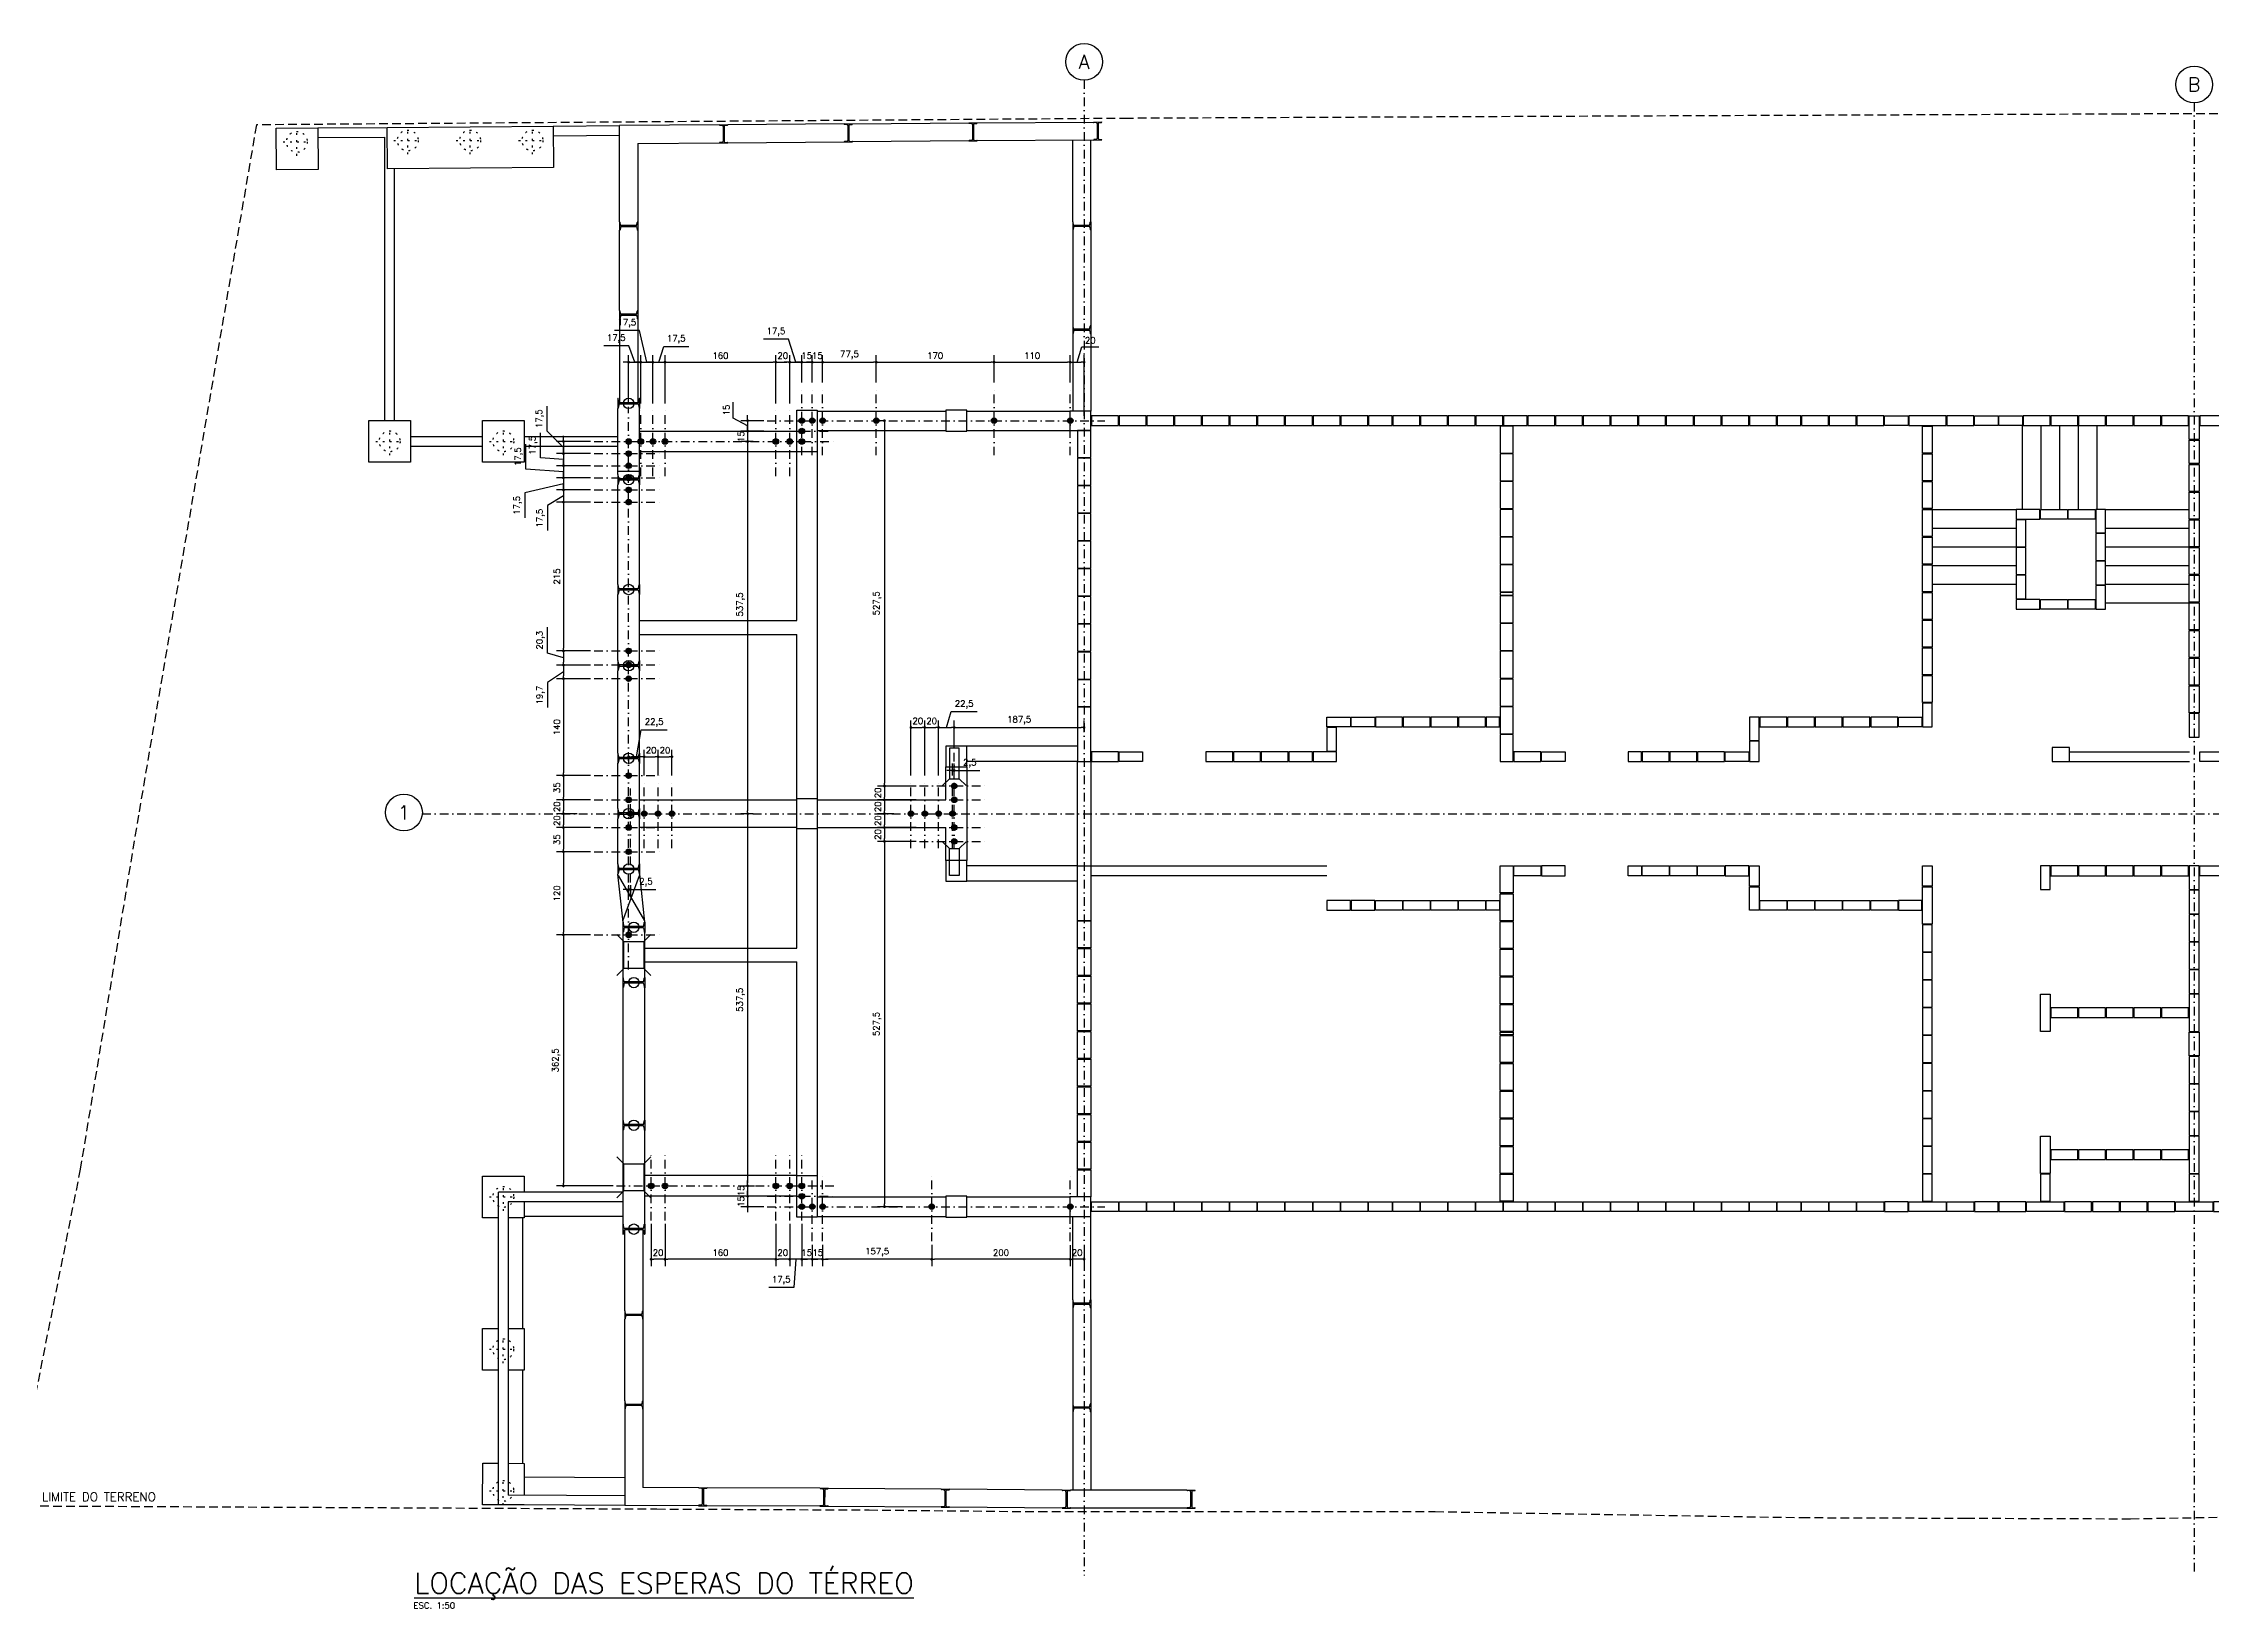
# Model space of a CAD drawing. Extents: x 26375 to 47400, y -1187 to 1911.
# Drawn here: x 42183 to 45314, y -349 to 1911 of the extents above; entities that cross this region are included whole.
import ezdxf
from ezdxf.enums import TextEntityAlignment as Align

# ---------------------------------------------------------------- set-up
doc = ezdxf.new("R2010")
doc.units = 0
doc.header["$LTSCALE"] = 25
for name, pattern in [('DASHDOT', [1, 0.5, -0.25, 0, -0.25]), ('DASHED2', [0.375, 0.25, -0.125]), ('ESTILO_TQS_0002', [0.4, 0.1, -0.3])]:
    doc.linetypes.add(name, pattern=pattern)
for name, color, linetype in [('COTA', 1, 'Continuous'), ('EIXO_AUXILIAR', 1, 'DASHDOT'), ('EIXOS', 1, 'DASHDOT'), ('FERRO', 4, 'Continuous'), ('H7', 1, 'Continuous'), ('IND-EIXOS', 2, 'Continuous'), ('PROJ', 252, 'Continuous'), ('T2', 3, 'Continuous'), ('T4', 6, 'Continuous'), ('TERRENO', 1, 'Continuous'), ('TEXT-EIXOS', 3, 'Continuous'), ('TEXTO', 3, 'Continuous')]:
    doc.layers.add(name, color=color, linetype=linetype)
doc.styles.add('COTA', font='romans.shx')
doc.styles.get("Standard").update_dxf_attribs({"font": 'romans.shx'})
doc.styles.add('TEXTO1', font='romans.shx', dxfattribs={"height": 9})
doc.styles.add('TEXTO2', font='romans.shx', dxfattribs={"height": 12.5})
doc.styles.add('Texto4', font='romans.shx', dxfattribs={"height": 30})
doc.dimstyles.new('forma', dxfattribs={"dimtxt": 1.8, "dimasz": 0.8, "dimexe": 2, "dimexo": 1, "dimgap": 1, "dimtad": 1, "dimdec": 1, "dimzin": 9, "dimtxsty": 'COTA', "dimblk1": 'DOT', "dimblk2": 'DOT', "dimsah": 1, "dimcen": 0, "dimdle": 1, "dimclrd": 256, "dimclre": 256, "dimclrt": 2, "dimadec": 0, "dimazin": 0, "dimtfac": 1, "dimtdec": 0, "dimtmove": 0, "dimatfit": 3, "dimfxl": 1, "dimtolj": 1, "dimtzin": 0, "dimarcsym": 0})

msp = doc.modelspace()

# ---------------------------------------------------------------- texts
at = {"layer": 'T2', "style": 'TEXTO2'}
msp.add_text('LIMITE DO TERRENO', height=12.5, rotation=359.9665, dxfattribs=at).set_placement((42180.69, -194.05))
at = {"layer": 'T4', "style": 'Texto4'}
msp.add_text('%%ULOCAÇÃO DAS ESPERAS DO TÉRREO', height=30, dxfattribs=at).set_placement((42718.17, -327.51))
at = {"layer": 'TEXT-EIXOS'}
for s, p in [('A', (43685.13, 1884.53)), ('B', (45287.63, 1851.72)), ('1', (42703.34, 800.46))]:
    msp.add_text(s, height=20, dxfattribs=at).set_placement(p, align=Align.MIDDLE_CENTER)
at = {"layer": 'TEXTO', "color": 2, "style": 'TEXTO1'}
msp.add_text('ESC. 1:50', height=9, dxfattribs=at).set_placement((42717.06, -349.24))

# ---------------------------------------------------------------- blocks, each defined once
blk = doc.blocks.new('perfilW310x52')
at = {"layer": 'PROJ', "linetype": 'Continuous'}
for p, q in [((-0.084, 0.158), (0.064, 0.158)), ((-0.031, 0.144), (-0.076, 0.151)), ((-0.02, 0.132), (-0.02, -0.132)), ((0, 0.132), (0, -0.132)), ((0.011, 0.144), (0.056, 0.151)), ((-0.084, -0.158), (0.064, -0.158)), ((-0.031, -0.144), (-0.076, -0.151)), ((0.011, -0.144), (0.056, -0.151))]:
    blk.add_line(p, q, dxfattribs=at)
at = {"layer": 'PROJ'}
blk.add_circle((-0.01, 0), 0.075, dxfattribs=at)
at = {"layer": 'PROJ', "linetype": 'Continuous'}
for centre, radius, start, end in [((-0.076, 0.158), 0.00749, 180, 270), ((-0.032, 0.132), 0.0125, 0, 81.1582), ((0.012, 0.132), 0.0125, 98.8418, 180), ((0.056, 0.158), 0.00749, 270, 0), ((-0.076, -0.158), 0.00749, 90, 180), ((-0.032, -0.132), 0.0125, 278.8418, 0), ((0.012, -0.132), 0.0125, 180, 261.1582), ((0.056, -0.158), 0.00749, 0, 90)]:
    blk.add_arc(centre, radius, start, end, dxfattribs=at)
at = {"layer": 'PROJ'}
blk.add_point((-0.01, 0), dxfattribs=at)
blk = doc.blocks.new('perfilW250x38-5')
at = {"layer": 'PROJ', "linetype": 'Continuous'}
for p, q in [((0.086, 0.066), (0.206, 0.066)), ((0.129, 0.054), (0.092, 0.059)), ((0.138, 0.043), (0.138, -0.172)), ((0.154, 0.043), (0.154, -0.172)), ((0.163, 0.054), (0.2, 0.059)), ((0.086, -0.194), (0.206, -0.194)), ((0.129, -0.183), (0.092, -0.188)), ((0.163, -0.183), (0.2, -0.188))]:
    blk.add_line(p, q, dxfattribs=at)
for centre, radius, start, end in [((0.092, 0.066), 0.00614, 180, 270), ((0.128, 0.043), 0.0102, 0, 81.1582), ((0.164, 0.043), 0.0102, 98.8418, 180), ((0.2, 0.066), 0.00614, 270, 0), ((0.092, -0.194), 0.00614, 90, 180), ((0.128, -0.172), 0.0102, 278.8418, 0), ((0.164, -0.172), 0.0102, 180, 261.1582), ((0.2, -0.194), 0.00614, 0, 90)]:
    blk.add_arc(centre, radius, start, end, dxfattribs=at)
at = {"layer": 'PROJ'}
blk.add_point((0.146, -0.064), dxfattribs=at)
blk = doc.blocks.new('A$Cef5519e7')
at = {"layer": 'PROJ'}
for points in [[(554, -141.6), (410, -142.7)], [(410, -281.8), (410, -142.7)], [(734, -140.3), (566.1, -141.6)], [(746.1, -140.2), (914, -138.9)], [(926, -138.8), (1094, -137.6)], [(436, -168.5), (554.2, -167.6)], [(436, -168.5), (436, -281.8)], [(566.1, -167.6), (734.2, -166.3)], [(914.2, -164.9), (746.3, -166.2)], [(1094.2, -163.6), (926.2, -164.8)], [(1064, -281.5), (1064, -163.8)], [(1090, -281.5), (1090, -163.6)], [(410, -409.8), (410, -293.9)], [(436, -293.9), (436, -409.8)], [(1064, -293.6), (1064, -431.5)], [(1090, -293.6), (1090, -431.5)], [(410, -421.9), (410, -542.9)], [(436, -421.9), (436, -542.9)], [(407.5, -646.5), (407.5, -551.2)], [(438.5, -646.5), (438.5, -551.2)], [(407.5, -805.2), (407.5, -661.2)], [(438.5, -805.2), (438.5, -661.2)], [(407.5, -915.2), (407.5, -820)], [(438.5, -915.2), (438.5, -820)], [(407.5, -1049), (407.5, -930)], [(438.5, -1049), (438.5, -930)], [(407.5, -1128.9), (407.5, -1063.6)], [(438.5, -1128.9), (438.5, -1063.6)], [(407.5, -1209), (407.5, -1143.7)], [(438.5, -1209), (438.5, -1143.7)], [(415, -1292.9), (407.5, -1223.7)], [(438.5, -1223.7), (446, -1293)], [(415, -1373), (415, -1307.7)], [(446, -1307.7), (446, -1373)], [(415, -1579), (415, -1387.7)], [(446, -1387.7), (446, -1579)], [(415, -1729), (415, -1593.7)], [(446, -1593.7), (446, -1729)], [(417.5, -1854.1), (417.5, -1737.3)], [(443.5, -1737.3), (443.5, -1854.1)], [(417.5, -1984.1), (417.5, -1866.2)], [(443.5, -1866.2), (443.5, -1984.1)], [(1064, -1850.3), (1064, -1988.2)], [(1090, -1850.3), (1090, -1988.2)], [(417.5, -1996.2), (417.5, -2135.2)], [(443.5, -1996.2), (443.5, -2109.3)], [(1064, -2000.3), (1064, -2113.2)], [(1090, -2000.3), (1090, -2113.2)], [(524.1, -2109.7), (443.5, -2109.3)], [(699.2, -2110.5), (536.1, -2109.7)], [(874.2, -2111.8), (711.3, -2110.6)], [(1048.9, -2113.2), (886.3, -2112)], [(1228.9, -2113.2), (1061, -2113.2)], [(524.1, -2135.7), (417.5, -2135.2)], [(699.2, -2136.5), (536, -2135.7)], [(874.2, -2137.8), (711, -2136.6)], [(1048.9, -2139.2), (886, -2138)], [(1228.9, -2139.2), (1061, -2139.2)]]:
    blk.add_lwpolyline(points, dxfattribs=at)
at = {"layer": 'PROJ', "color": 111, "xscale": 100, "yscale": 100, "zscale": 100}
for p in [(545.4, -148.1), (1040.4, -2119.8), (1220.4, -2119.8)]:
    blk.add_blockref('perfilW250x38-5', p, dxfattribs=at)
at = {"layer": 'PROJ', "color": 111}
for name, p, xscale, yscale, zscale, rotation in [('perfilW250x38-5', (725.5, -146.9), 100, 100, 100, 0.4262441067884888), ('perfilW250x38-5', (905.5, -145.5), 100, 100, 100, 0.4262441067884888), ('perfilW250x38-5', (1085.4, -144.2), 100, 100, 100, 0.4262441067884888), ('perfilW250x38-5', (429.4, -273.3), 100, 100, 100, 270), ('perfilW250x38-5', (1083.4, -272.9), 100, 100, 100, 270), ('perfilW250x38-5', (429.4, -401.3), 100, 100, 100, 270), ('perfilW250x38-5', (1083.4, -423), 100, 100, 100, 270), ('perfilW310x52', (423, -544.9), 100, 100, 100, 270), ('perfilW310x52', (423, -654.9), 100, 100, 100, 270), ('perfilW310x52', (423, -813.6), 100, 100, 100, 270), ('perfilW310x52', (423, -923.6), 100, 100, 100, 270), ('perfilW310x52', (423, -1057.3), 100, 100, 100, 270), ('perfilW310x52', (423, -1137.3), 100, 100, 100, 270), ('perfilW310x52', (423, -1217.3), 100, 100, 100, 270), ('perfilW310x52', (430.5, -1301.3), 100, 100, 100, 270), ('perfilW310x52', (430.5, -1381.3), 100, 100, 100, 270), ('perfilW310x52', (430.5, -1587.3), 100, 100, 100, 270), ('perfilW310x52', (430.5, -1737.3), 100, 100, 100, 270), ('perfilW250x38-5', (1083.4, -1829.6), 100, 100, 100, 270), ('perfilW250x38-5', (436.9, -1845.6), 100, 100, 100, 270), ('perfilW250x38-5', (436.9, -1975.6), 100, 100, 100, 270), ('perfilW250x38-5', (1083.4, -1979.6), 100, 100, 100, 270), ('perfilW250x38-5', (515.5, -2116.2), 99.99999999999999, 99.99999999999999, 99.99999999999999, 359.7283603501822), ('perfilW250x38-5', (690.6, -2116.9), 100, 100, 100, 359.4352138632432), ('perfilW250x38-5', (865.6, -2118.3), 100, 100, 100, 359.4352138632432)]:
    blk.add_blockref(name, p, dxfattribs=dict(at, xscale=xscale, yscale=yscale, zscale=zscale, rotation=rotation))
blk = doc.blocks.new('GR-0909')
at = {"layer": 'H7'}
blk.add_hatch(color=256, dxfattribs=at).paths.add_polyline_path([(4, 0, 1), (-4, 0, 1)])
at = {"layer": 'FERRO', "linetype": 'Continuous'}
blk.add_circle((0, 0), 4, dxfattribs=at)
blk = doc.blocks.new('GR-1409')
at = {"layer": 'H7'}
blk.add_hatch(color=256, dxfattribs=at).paths.add_polyline_path([(-4, 0, 1), (4, 0, 1)])
at = {"layer": 'FERRO', "linetype": 'Continuous'}
blk.add_circle((0, 0), 4, dxfattribs=at)
blk = doc.blocks.new('GR-1414')
at = {"layer": 'H7'}
blk.add_hatch(color=256, dxfattribs=at).paths.add_polyline_path([(4, 0, 1), (-4, 0, 1)])
at = {"layer": 'FERRO', "linetype": 'Continuous'}
blk.add_circle((0, 0), 4, dxfattribs=at)
blk = doc.blocks.new('_Dot')
at = {"color": 0, "linetype": 'ByBlock', "lineweight": -2}
blk.add_line((-0.5, 0), (-1, 0), dxfattribs=at)
at = {"color": 0, "linetype": 'ByBlock', "const_width": 0.5}
blk.add_lwpolyline([(-0.25, 0, 1), (0.25, 0, 1)], format="xyb", close=True, dxfattribs=at)
blk = doc.blocks.new('*D1115')
at = {"layer": 'COTA', "lineweight": -2, "transparency": 16777216}
for p, q in [((43027.9, 1474.3), (42991.7, 1474.3)), ((43036.5, 1450.7), (43027.9, 1474.3)), ((43023.7, 1450.7), (43019.7, 1450.7)), ((43027.7, 1391.2), (43027.7, 1460.7)), ((43027.7, 1450.7), (43045.2, 1450.7)), ((43027.7, 1450.7), (43045.2, 1450.7)), ((43045.2, 1391.2), (43045.2, 1460.7)), ((43049.2, 1450.7), (43053.2, 1450.7))]:
    blk.add_line(p, q, dxfattribs=at)
at = {"layer": 'Defpoints', "color": 0, "transparency": 16777216}
for p in [(43045.2, 1450.7), (43027.7, 1386.2), (43045.2, 1386.2)]:
    blk.add_point(p, dxfattribs=at)
at = {"layer": 'COTA', "lineweight": -2, "transparency": 16777216, "xscale": 4, "yscale": 4, "zscale": 4}
blk.add_blockref('_Dot', (43027.7, 1450.7), dxfattribs=at)
at = {"layer": 'COTA', "lineweight": -2, "transparency": 16777216, "xscale": 4, "yscale": 4, "zscale": 4, "rotation": 180}
blk.add_blockref('_Dot', (43045.2, 1450.7), dxfattribs=at)
at = {"layer": 'COTA', "color": 2, "transparency": 16777216, "insert": (43009.8, 1484.7), "char_height": 9, "attachment_point": 5, "style": 'COTA'}
blk.add_mtext('\\A1;17,5 ', dxfattribs=at)
blk = doc.blocks.new('*D1116')
at = {"layer": 'COTA', "lineweight": -2, "transparency": 16777216}
for p, q in [((43043.2, 1496.7), (43007.1, 1496.7)), ((43054, 1450.7), (43043.2, 1496.7)), ((43041.2, 1450.7), (43037.2, 1450.7)), ((43045.2, 1391.2), (43045.2, 1460.7)), ((43045.2, 1450.7), (43062.7, 1450.7)), ((43045.2, 1450.7), (43062.7, 1450.7)), ((43062.7, 1391.2), (43062.7, 1460.7)), ((43066.7, 1450.7), (43070.7, 1450.7))]:
    blk.add_line(p, q, dxfattribs=at)
at = {"layer": 'Defpoints', "color": 0, "transparency": 16777216}
for p in [(43062.7, 1450.7), (43045.2, 1386.2), (43062.7, 1386.2)]:
    blk.add_point(p, dxfattribs=at)
at = {"layer": 'COTA', "lineweight": -2, "transparency": 16777216, "xscale": 4, "yscale": 4, "zscale": 4}
blk.add_blockref('_Dot', (43045.2, 1450.7), dxfattribs=at)
at = {"layer": 'COTA', "lineweight": -2, "transparency": 16777216, "xscale": 4, "yscale": 4, "zscale": 4, "rotation": 180}
blk.add_blockref('_Dot', (43062.7, 1450.7), dxfattribs=at)
at = {"layer": 'COTA', "color": 2, "transparency": 16777216, "insert": (43025.1, 1507.1), "char_height": 9, "attachment_point": 5, "style": 'COTA'}
blk.add_mtext('\\A1;17,5 ', dxfattribs=at)
blk = doc.blocks.new('*D1117')
at = {"layer": 'COTA', "lineweight": -2, "transparency": 16777216}
for p, q in [((43071.5, 1450.7), (43078.3, 1473.6)), ((43078.3, 1473.6), (43114.5, 1473.6)), ((43058.7, 1450.7), (43054.7, 1450.7)), ((43062.7, 1391.2), (43062.7, 1460.7)), ((43062.7, 1450.7), (43080.2, 1450.7)), ((43062.7, 1450.7), (43080.2, 1450.7)), ((43080.2, 1391.2), (43080.2, 1460.7)), ((43084.2, 1450.7), (43088.2, 1450.7))]:
    blk.add_line(p, q, dxfattribs=at)
at = {"layer": 'Defpoints', "color": 0, "transparency": 16777216}
for p in [(43080.2, 1450.7), (43062.7, 1386.2), (43080.2, 1386.2)]:
    blk.add_point(p, dxfattribs=at)
at = {"layer": 'COTA', "lineweight": -2, "transparency": 16777216, "xscale": 4, "yscale": 4, "zscale": 4}
blk.add_blockref('_Dot', (43062.7, 1450.7), dxfattribs=at)
at = {"layer": 'COTA', "lineweight": -2, "transparency": 16777216, "xscale": 4, "yscale": 4, "zscale": 4, "rotation": 180}
blk.add_blockref('_Dot', (43080.2, 1450.7), dxfattribs=at)
at = {"layer": 'COTA', "color": 2, "transparency": 16777216, "insert": (43096.4, 1483.9), "char_height": 9, "attachment_point": 5, "style": 'COTA'}
blk.add_mtext('\\A1;17,5 ', dxfattribs=at)
blk = doc.blocks.new('*D1118')
at = {"layer": 'COTA', "lineweight": -2, "transparency": 16777216}
for p, q in [((43080.2, 1391.2), (43080.2, 1460.7)), ((43084.2, 1450.7), (43236.2, 1450.7)), ((43240.2, 1391.2), (43240.2, 1460.7))]:
    blk.add_line(p, q, dxfattribs=at)
at = {"layer": 'Defpoints', "color": 0, "transparency": 16777216}
for p in [(43240.2, 1450.7), (43080.2, 1386.2), (43240.2, 1386.2)]:
    blk.add_point(p, dxfattribs=at)
at = {"layer": 'COTA', "lineweight": -2, "transparency": 16777216, "xscale": 4, "yscale": 4, "zscale": 4, "rotation": 180}
blk.add_blockref('_Dot', (43080.2, 1450.7), dxfattribs=at)
at = {"layer": 'COTA', "lineweight": -2, "transparency": 16777216, "xscale": 4, "yscale": 4, "zscale": 4}
blk.add_blockref('_Dot', (43240.2, 1450.7), dxfattribs=at)
at = {"layer": 'COTA', "color": 2, "transparency": 16777216, "insert": (43160.2, 1460.2), "char_height": 9, "attachment_point": 5, "style": 'COTA'}
blk.add_mtext('\\A1;160 ', dxfattribs=at)
blk = doc.blocks.new('*D1119')
at = {"layer": 'COTA', "lineweight": -2, "transparency": 16777216}
for p, q in [((43240.2, 1391.2), (43240.2, 1460.7)), ((43244.2, 1450.7), (43256.2, 1450.7)), ((43260.2, 1391.2), (43260.2, 1460.7))]:
    blk.add_line(p, q, dxfattribs=at)
at = {"layer": 'Defpoints', "color": 0, "transparency": 16777216}
for p in [(43260.2, 1450.7), (43240.2, 1386.2), (43260.2, 1386.2)]:
    blk.add_point(p, dxfattribs=at)
at = {"layer": 'COTA', "lineweight": -2, "transparency": 16777216, "xscale": 4, "yscale": 4, "zscale": 4, "rotation": 180}
blk.add_blockref('_Dot', (43240.2, 1450.7), dxfattribs=at)
at = {"layer": 'COTA', "lineweight": -2, "transparency": 16777216, "xscale": 4, "yscale": 4, "zscale": 4}
blk.add_blockref('_Dot', (43260.2, 1450.7), dxfattribs=at)
at = {"layer": 'COTA', "color": 2, "transparency": 16777216, "insert": (43250.2, 1460.2), "char_height": 9, "attachment_point": 5, "style": 'COTA'}
blk.add_mtext('\\A1;20 ', dxfattribs=at)
blk = doc.blocks.new('*D1120')
at = {"layer": 'COTA', "lineweight": -2, "transparency": 16777216}
for p, q in [((43258.5, 1483.9), (43222.3, 1483.9)), ((43269, 1450.7), (43258.5, 1483.9)), ((43256.2, 1450.7), (43252.2, 1450.7)), ((43260.2, 1391.2), (43260.2, 1460.7)), ((43260.2, 1450.7), (43277.7, 1450.7)), ((43260.2, 1450.7), (43277.7, 1450.7)), ((43277.7, 1421.2), (43277.7, 1460.7)), ((43281.7, 1450.7), (43285.7, 1450.7))]:
    blk.add_line(p, q, dxfattribs=at)
at = {"layer": 'Defpoints', "color": 0, "transparency": 16777216}
for p in [(43277.7, 1450.7), (43277.7, 1416.2), (43260.2, 1386.2)]:
    blk.add_point(p, dxfattribs=at)
at = {"layer": 'COTA', "lineweight": -2, "transparency": 16777216, "xscale": 4, "yscale": 4, "zscale": 4}
blk.add_blockref('_Dot', (43260.2, 1450.7), dxfattribs=at)
at = {"layer": 'COTA', "lineweight": -2, "transparency": 16777216, "xscale": 4, "yscale": 4, "zscale": 4, "rotation": 180}
blk.add_blockref('_Dot', (43277.7, 1450.7), dxfattribs=at)
at = {"layer": 'COTA', "color": 2, "transparency": 16777216, "insert": (43240.4, 1494.3), "char_height": 9, "attachment_point": 5, "style": 'COTA'}
blk.add_mtext('\\A1;17,5 ', dxfattribs=at)
blk = doc.blocks.new('*D1121')
at = {"layer": 'COTA', "lineweight": -2, "transparency": 16777216}
for p, q in [((43273.7, 1450.7), (43269.7, 1450.7)), ((43277.7, 1421.2), (43277.7, 1460.7)), ((43277.7, 1450.7), (43292.7, 1450.7)), ((43292.7, 1421.2), (43292.7, 1460.7)), ((43296.7, 1450.7), (43300.7, 1450.7))]:
    blk.add_line(p, q, dxfattribs=at)
at = {"layer": 'Defpoints', "color": 0, "transparency": 16777216}
for p in [(43292.7, 1450.7), (43277.7, 1416.2), (43292.7, 1416.2)]:
    blk.add_point(p, dxfattribs=at)
at = {"layer": 'COTA', "lineweight": -2, "transparency": 16777216, "xscale": 4, "yscale": 4, "zscale": 4}
blk.add_blockref('_Dot', (43277.7, 1450.7), dxfattribs=at)
at = {"layer": 'COTA', "lineweight": -2, "transparency": 16777216, "xscale": 4, "yscale": 4, "zscale": 4, "rotation": 180}
blk.add_blockref('_Dot', (43292.7, 1450.7), dxfattribs=at)
at = {"layer": 'COTA', "color": 2, "transparency": 16777216, "insert": (43284.7, 1460.2), "char_height": 9, "attachment_point": 5, "style": 'COTA'}
blk.add_mtext('\\A1;15 ', dxfattribs=at)
blk = doc.blocks.new('*D1122')
at = {"layer": 'COTA', "lineweight": -2, "transparency": 16777216}
for p, q in [((43288.7, 1450.7), (43284.7, 1450.7)), ((43292.7, 1421.2), (43292.7, 1460.7)), ((43292.7, 1450.7), (43307.7, 1450.7)), ((43307.7, 1421.2), (43307.7, 1460.7)), ((43311.7, 1450.7), (43315.7, 1450.7))]:
    blk.add_line(p, q, dxfattribs=at)
at = {"layer": 'Defpoints', "color": 0, "transparency": 16777216}
for p in [(43307.7, 1450.7), (43292.7, 1416.2), (43307.7, 1416.2)]:
    blk.add_point(p, dxfattribs=at)
at = {"layer": 'COTA', "lineweight": -2, "transparency": 16777216, "xscale": 4, "yscale": 4, "zscale": 4}
blk.add_blockref('_Dot', (43292.7, 1450.7), dxfattribs=at)
at = {"layer": 'COTA', "lineweight": -2, "transparency": 16777216, "xscale": 4, "yscale": 4, "zscale": 4, "rotation": 180}
blk.add_blockref('_Dot', (43307.7, 1450.7), dxfattribs=at)
at = {"layer": 'COTA', "color": 2, "transparency": 16777216, "insert": (43300.2, 1460.2), "char_height": 9, "attachment_point": 5, "style": 'COTA'}
blk.add_mtext('\\A1;15 ', dxfattribs=at)
blk = doc.blocks.new('*D1123')
at = {"layer": 'COTA', "lineweight": -2, "transparency": 16777216}
for p, q in [((43307.7, 1421.2), (43307.7, 1460.7)), ((43311.7, 1450.7), (43381.2, 1450.7)), ((43385.2, 1421.2), (43385.2, 1460.7))]:
    blk.add_line(p, q, dxfattribs=at)
at = {"layer": 'Defpoints', "color": 0, "transparency": 16777216}
for p in [(43385.2, 1450.7), (43307.7, 1416.2), (43385.2, 1416.2)]:
    blk.add_point(p, dxfattribs=at)
at = {"layer": 'COTA', "lineweight": -2, "transparency": 16777216, "xscale": 4, "yscale": 4, "zscale": 4, "rotation": 180}
blk.add_blockref('_Dot', (43307.7, 1450.7), dxfattribs=at)
at = {"layer": 'COTA', "lineweight": -2, "transparency": 16777216, "xscale": 4, "yscale": 4, "zscale": 4}
blk.add_blockref('_Dot', (43385.2, 1450.7), dxfattribs=at)
at = {"layer": 'COTA', "color": 2, "transparency": 16777216, "insert": (43346.5, 1461.1), "char_height": 9, "attachment_point": 5, "style": 'COTA'}
blk.add_mtext('\\A1;77,5 ', dxfattribs=at)
blk = doc.blocks.new('*D1124')
at = {"layer": 'COTA', "lineweight": -2, "transparency": 16777216}
for p, q in [((43385.2, 1421.2), (43385.2, 1460.7)), ((43389.2, 1450.7), (43551.2, 1450.7)), ((43555.2, 1421.2), (43555.2, 1460.7))]:
    blk.add_line(p, q, dxfattribs=at)
at = {"layer": 'Defpoints', "color": 0, "transparency": 16777216}
for p in [(43555.2, 1450.7), (43385.2, 1416.2), (43555.2, 1416.2)]:
    blk.add_point(p, dxfattribs=at)
at = {"layer": 'COTA', "lineweight": -2, "transparency": 16777216, "xscale": 4, "yscale": 4, "zscale": 4, "rotation": 180}
blk.add_blockref('_Dot', (43385.2, 1450.7), dxfattribs=at)
at = {"layer": 'COTA', "lineweight": -2, "transparency": 16777216, "xscale": 4, "yscale": 4, "zscale": 4}
blk.add_blockref('_Dot', (43555.2, 1450.7), dxfattribs=at)
at = {"layer": 'COTA', "color": 2, "transparency": 16777216, "insert": (43470.2, 1460.2), "char_height": 9, "attachment_point": 5, "style": 'COTA'}
blk.add_mtext('\\A1;170 ', dxfattribs=at)
blk = doc.blocks.new('*D1125')
at = {"layer": 'COTA', "lineweight": -2, "transparency": 16777216}
for p, q in [((43555.2, 1421.2), (43555.2, 1460.7)), ((43559.2, 1450.7), (43661.2, 1450.7)), ((43665.2, 1421.2), (43665.2, 1460.7))]:
    blk.add_line(p, q, dxfattribs=at)
at = {"layer": 'Defpoints', "color": 0, "transparency": 16777216}
for p in [(43665.2, 1450.7), (43555.2, 1416.2), (43665.2, 1416.2)]:
    blk.add_point(p, dxfattribs=at)
at = {"layer": 'COTA', "lineweight": -2, "transparency": 16777216, "xscale": 4, "yscale": 4, "zscale": 4, "rotation": 180}
blk.add_blockref('_Dot', (43555.2, 1450.7), dxfattribs=at)
at = {"layer": 'COTA', "lineweight": -2, "transparency": 16777216, "xscale": 4, "yscale": 4, "zscale": 4}
blk.add_blockref('_Dot', (43665.2, 1450.7), dxfattribs=at)
at = {"layer": 'COTA', "color": 2, "transparency": 16777216, "insert": (43610.2, 1460.2), "char_height": 9, "attachment_point": 5, "style": 'COTA'}
blk.add_mtext('\\A1;110 ', dxfattribs=at)
blk = doc.blocks.new('*D1126')
at = {"layer": 'COTA', "lineweight": -2, "transparency": 16777216}
for p, q in [((43675.2, 1450.7), (43681.8, 1472.7)), ((43681.8, 1472.7), (43706.4, 1472.7)), ((43665.2, 1421.2), (43665.2, 1460.7)), ((43669.2, 1450.7), (43681.2, 1450.7)), ((43685.2, 1373.3), (43685.2, 1460.7))]:
    blk.add_line(p, q, dxfattribs=at)
at = {"layer": 'Defpoints', "color": 0, "transparency": 16777216}
for p in [(43685.2, 1450.7), (43665.2, 1416.2), (43685.2, 1368.3)]:
    blk.add_point(p, dxfattribs=at)
at = {"layer": 'COTA', "lineweight": -2, "transparency": 16777216, "xscale": 4, "yscale": 4, "zscale": 4, "rotation": 180}
blk.add_blockref('_Dot', (43665.2, 1450.7), dxfattribs=at)
at = {"layer": 'COTA', "lineweight": -2, "transparency": 16777216, "xscale": 4, "yscale": 4, "zscale": 4}
blk.add_blockref('_Dot', (43685.2, 1450.7), dxfattribs=at)
at = {"layer": 'COTA', "color": 2, "transparency": 16777216, "insert": (43694.1, 1482.2), "char_height": 9, "attachment_point": 5, "style": 'COTA'}
blk.add_mtext('\\A1;20 ', dxfattribs=at)
blk = doc.blocks.new('*D1127')
at = {"layer": 'COTA', "lineweight": -2, "transparency": 16777216}
for p, q in [((42910, 1351), (42910, 1387.2)), ((42933.6, 1327.5), (42910, 1351)), ((42972.7, 1336.2), (42923.6, 1336.2)), ((42972.7, 1318.7), (42923.6, 1318.7)), ((42933.6, 1340.2), (42933.6, 1344.2)), ((42933.6, 1336.2), (42933.6, 1318.7)), ((42933.6, 1336.2), (42933.6, 1318.7)), ((42933.6, 1314.7), (42933.6, 1310.7))]:
    blk.add_line(p, q, dxfattribs=at)
at = {"layer": 'Defpoints', "color": 0, "transparency": 16777216}
for p in [(42933.6, 1318.7), (42977.7, 1336.2), (42977.7, 1318.7)]:
    blk.add_point(p, dxfattribs=at)
at = {"layer": 'COTA', "lineweight": -2, "transparency": 16777216, "xscale": 4, "yscale": 4, "zscale": 4}
for p, rotation in [((42933.6, 1336.2), 270), ((42933.6, 1318.7), 90)]:
    blk.add_blockref('_Dot', p, dxfattribs=dict(at, rotation=rotation))
at = {"layer": 'COTA', "color": 2, "transparency": 16777216, "insert": (42899.6, 1369.1), "char_height": 9, "attachment_point": 5, "rotation": 90, "style": 'COTA'}
blk.add_mtext('\\A1;17,5 ', dxfattribs=at)
blk = doc.blocks.new('*D1128')
at = {"layer": 'COTA', "lineweight": -2, "transparency": 16777216}
for p, q in [((42900.4, 1312.6), (42900.4, 1348.8)), ((42972.7, 1318.7), (42923.6, 1318.7)), ((42933.6, 1322.7), (42933.6, 1326.7)), ((42933.6, 1318.7), (42933.6, 1301.2)), ((42933.6, 1318.7), (42933.6, 1301.2)), ((42933.6, 1310), (42900.4, 1312.6)), ((42972.7, 1301.2), (42923.6, 1301.2)), ((42933.6, 1297.2), (42933.6, 1293.2))]:
    blk.add_line(p, q, dxfattribs=at)
at = {"layer": 'Defpoints', "color": 0, "transparency": 16777216}
for p in [(42977.7, 1318.7), (42933.6, 1301.2), (42977.7, 1301.2)]:
    blk.add_point(p, dxfattribs=at)
at = {"layer": 'COTA', "lineweight": -2, "transparency": 16777216, "xscale": 4, "yscale": 4, "zscale": 4}
for p, rotation in [((42933.6, 1318.7), 270), ((42933.6, 1301.2), 90)]:
    blk.add_blockref('_Dot', p, dxfattribs=dict(at, rotation=rotation))
at = {"layer": 'COTA', "color": 2, "transparency": 16777216, "insert": (42890, 1330.7), "char_height": 9, "attachment_point": 5, "rotation": 90, "style": 'COTA'}
blk.add_mtext('\\A1;17,5 ', dxfattribs=at)
blk = doc.blocks.new('*D1129')
at = {"layer": 'COTA', "lineweight": -2, "transparency": 16777216}
for p, q in [((42879.4, 1296.1), (42879.4, 1332.2)), ((42933.6, 1292.5), (42879.4, 1296.1)), ((42972.7, 1301.2), (42923.6, 1301.2)), ((42933.6, 1305.2), (42933.6, 1309.2)), ((42933.6, 1301.2), (42933.6, 1283.7)), ((42933.6, 1301.2), (42933.6, 1283.7)), ((42972.7, 1283.7), (42923.6, 1283.7)), ((42933.6, 1279.7), (42933.6, 1275.7))]:
    blk.add_line(p, q, dxfattribs=at)
at = {"layer": 'Defpoints', "color": 0, "transparency": 16777216}
for p in [(42977.7, 1301.2), (42933.6, 1283.7), (42977.7, 1283.7)]:
    blk.add_point(p, dxfattribs=at)
at = {"layer": 'COTA', "lineweight": -2, "transparency": 16777216, "xscale": 4, "yscale": 4, "zscale": 4}
for p, rotation in [((42933.6, 1301.2), 270), ((42933.6, 1283.7), 90)]:
    blk.add_blockref('_Dot', p, dxfattribs=dict(at, rotation=rotation))
at = {"layer": 'COTA', "color": 2, "transparency": 16777216, "insert": (42869.1, 1314.2), "char_height": 9, "attachment_point": 5, "rotation": 90, "style": 'COTA'}
blk.add_mtext('\\A1;17,5 ', dxfattribs=at)
blk = doc.blocks.new('*D1130')
at = {"layer": 'COTA', "lineweight": -2, "transparency": 16777216}
for p, q in [((42933.6, 1287.7), (42933.6, 1291.7)), ((42933.6, 1275), (42878, 1262.1)), ((42878, 1262.1), (42878, 1225.9)), ((42972.7, 1283.7), (42923.6, 1283.7)), ((42972.7, 1266.2), (42923.6, 1266.2)), ((42933.6, 1283.7), (42933.6, 1266.2)), ((42933.6, 1283.7), (42933.6, 1266.2)), ((42933.6, 1262.2), (42933.6, 1258.2))]:
    blk.add_line(p, q, dxfattribs=at)
at = {"layer": 'Defpoints', "color": 0, "transparency": 16777216}
for p in [(42933.6, 1266.2), (42977.7, 1283.7), (42977.7, 1266.2)]:
    blk.add_point(p, dxfattribs=at)
at = {"layer": 'COTA', "lineweight": -2, "transparency": 16777216, "xscale": 4, "yscale": 4, "zscale": 4}
for p, rotation in [((42933.6, 1283.7), 270), ((42933.6, 1266.2), 90)]:
    blk.add_blockref('_Dot', p, dxfattribs=dict(at, rotation=rotation))
at = {"layer": 'COTA', "color": 2, "transparency": 16777216, "insert": (42867.6, 1244), "char_height": 9, "attachment_point": 5, "rotation": 90, "style": 'COTA'}
blk.add_mtext('\\A1;17,5 ', dxfattribs=at)
blk = doc.blocks.new('*D1131')
at = {"layer": 'COTA', "lineweight": -2, "transparency": 16777216}
for p, q in [((42933.6, 1257.5), (42910.7, 1243.6)), ((42972.7, 1266.2), (42923.6, 1266.2)), ((42933.6, 1270.2), (42933.6, 1274.2)), ((42933.6, 1266.2), (42933.6, 1248.7)), ((42933.6, 1266.2), (42933.6, 1248.7)), ((42910.7, 1243.6), (42910.7, 1207.5)), ((42972.7, 1248.7), (42923.6, 1248.7)), ((42933.6, 1244.7), (42933.6, 1240.7))]:
    blk.add_line(p, q, dxfattribs=at)
at = {"layer": 'Defpoints', "color": 0, "transparency": 16777216}
for p in [(42977.7, 1266.2), (42933.6, 1248.7), (42977.7, 1248.7)]:
    blk.add_point(p, dxfattribs=at)
at = {"layer": 'COTA', "lineweight": -2, "transparency": 16777216, "xscale": 4, "yscale": 4, "zscale": 4}
for p, rotation in [((42933.6, 1266.2), 270), ((42933.6, 1248.7), 90)]:
    blk.add_blockref('_Dot', p, dxfattribs=dict(at, rotation=rotation))
at = {"layer": 'COTA', "color": 2, "transparency": 16777216, "insert": (42900.4, 1225.5), "char_height": 9, "attachment_point": 5, "rotation": 90, "style": 'COTA'}
blk.add_mtext('\\A1;17,5 ', dxfattribs=at)
blk = doc.blocks.new('*D1132')
at = {"layer": 'COTA', "lineweight": -2, "transparency": 16777216}
for p, q in [((42972.7, 1248.7), (42923.6, 1248.7)), ((42933.6, 1244.7), (42933.6, 1037.7)), ((42972.7, 1033.7), (42923.6, 1033.7))]:
    blk.add_line(p, q, dxfattribs=at)
at = {"layer": 'Defpoints', "color": 0, "transparency": 16777216}
for p in [(42977.7, 1248.7), (42933.6, 1033.7), (42977.7, 1033.7)]:
    blk.add_point(p, dxfattribs=at)
at = {"layer": 'COTA', "lineweight": -2, "transparency": 16777216, "xscale": 4, "yscale": 4, "zscale": 4}
for p, rotation in [((42933.6, 1248.7), 90), ((42933.6, 1033.7), 270)]:
    blk.add_blockref('_Dot', p, dxfattribs=dict(at, rotation=rotation))
at = {"layer": 'COTA', "color": 2, "transparency": 16777216, "insert": (42924.1, 1141.2), "char_height": 9, "attachment_point": 5, "rotation": 90, "style": 'COTA'}
blk.add_mtext('\\A1;215 ', dxfattribs=at)
blk = doc.blocks.new('*D1133')
at = {"layer": 'COTA', "lineweight": -2, "transparency": 16777216}
for p, q in [((42910.7, 1030.4), (42910.7, 1067.9)), ((42972.7, 1033.7), (42923.6, 1033.7)), ((42933.6, 1023.6), (42910.7, 1030.4)), ((42972.7, 1013.4), (42923.6, 1013.4)), ((42933.6, 1029.7), (42933.6, 1017.4))]:
    blk.add_line(p, q, dxfattribs=at)
at = {"layer": 'Defpoints', "color": 0, "transparency": 16777216}
for p in [(42977.7, 1033.7), (42933.6, 1013.4), (42977.7, 1013.4)]:
    blk.add_point(p, dxfattribs=at)
at = {"layer": 'COTA', "lineweight": -2, "transparency": 16777216, "xscale": 4, "yscale": 4, "zscale": 4}
for p, rotation in [((42933.6, 1033.7), 90), ((42933.6, 1013.4), 270)]:
    blk.add_blockref('_Dot', p, dxfattribs=dict(at, rotation=rotation))
at = {"layer": 'COTA', "color": 2, "transparency": 16777216, "insert": (42900.4, 1049.2), "char_height": 9, "attachment_point": 5, "rotation": 90, "style": 'COTA'}
blk.add_mtext('\\A1;20,3 ', dxfattribs=at)
blk = doc.blocks.new('*D1134')
at = {"layer": 'COTA', "lineweight": -2, "transparency": 16777216}
for p, q in [((42933.6, 1003.6), (42910.7, 988)), ((42972.7, 1013.4), (42923.6, 1013.4)), ((42933.6, 1009.4), (42933.6, 997.7)), ((42910.7, 988), (42910.7, 951.9)), ((42972.7, 993.7), (42923.6, 993.7))]:
    blk.add_line(p, q, dxfattribs=at)
at = {"layer": 'Defpoints', "color": 0, "transparency": 16777216}
for p in [(42977.7, 1013.4), (42933.6, 993.7), (42977.7, 993.7)]:
    blk.add_point(p, dxfattribs=at)
at = {"layer": 'COTA', "lineweight": -2, "transparency": 16777216, "xscale": 4, "yscale": 4, "zscale": 4}
for p, rotation in [((42933.6, 1013.4), 90), ((42933.6, 993.7), 270)]:
    blk.add_blockref('_Dot', p, dxfattribs=dict(at, rotation=rotation))
at = {"layer": 'COTA', "color": 2, "transparency": 16777216, "insert": (42900.4, 970), "char_height": 9, "attachment_point": 5, "rotation": 90, "style": 'COTA'}
blk.add_mtext('\\A1;19,7 ', dxfattribs=at)
blk = doc.blocks.new('*D1135')
at = {"layer": 'COTA', "lineweight": -2, "transparency": 16777216}
for p, q in [((42972.7, 993.7), (42923.6, 993.7)), ((42933.6, 989.7), (42933.6, 857.7)), ((42972.7, 853.7), (42923.6, 853.7))]:
    blk.add_line(p, q, dxfattribs=at)
at = {"layer": 'Defpoints', "color": 0, "transparency": 16777216}
for p in [(42977.7, 993.7), (42933.6, 853.7), (42977.7, 853.7)]:
    blk.add_point(p, dxfattribs=at)
at = {"layer": 'COTA', "lineweight": -2, "transparency": 16777216, "xscale": 4, "yscale": 4, "zscale": 4}
for p, rotation in [((42933.6, 993.7), 90), ((42933.6, 853.7), 270)]:
    blk.add_blockref('_Dot', p, dxfattribs=dict(at, rotation=rotation))
at = {"layer": 'COTA', "color": 2, "transparency": 16777216, "insert": (42924.1, 923.7), "char_height": 9, "attachment_point": 5, "rotation": 90, "style": 'COTA'}
blk.add_mtext('\\A1;140 ', dxfattribs=at)
blk = doc.blocks.new('*D1136')
at = {"layer": 'COTA', "lineweight": -2, "transparency": 16777216}
for p, q in [((42972.7, 853.7), (42923.6, 853.7)), ((42933.6, 849.7), (42933.6, 822.7)), ((42972.7, 818.7), (42923.6, 818.7))]:
    blk.add_line(p, q, dxfattribs=at)
at = {"layer": 'Defpoints', "color": 0, "transparency": 16777216}
for p in [(42977.7, 853.7), (42933.6, 818.7), (42977.7, 818.7)]:
    blk.add_point(p, dxfattribs=at)
at = {"layer": 'COTA', "lineweight": -2, "transparency": 16777216, "xscale": 4, "yscale": 4, "zscale": 4}
for p, rotation in [((42933.6, 853.7), 90), ((42933.6, 818.7), 270)]:
    blk.add_blockref('_Dot', p, dxfattribs=dict(at, rotation=rotation))
at = {"layer": 'COTA', "color": 2, "transparency": 16777216, "insert": (42924.1, 836.2), "char_height": 9, "attachment_point": 5, "rotation": 90, "style": 'COTA'}
blk.add_mtext('\\A1;35 ', dxfattribs=at)
blk = doc.blocks.new('*D1137')
at = {"layer": 'COTA', "lineweight": -2, "transparency": 16777216}
for p, q in [((42972.7, 818.7), (42923.6, 818.7)), ((42933.6, 814.7), (42933.6, 802.7)), ((42953.3, 798.7), (42923.6, 798.7))]:
    blk.add_line(p, q, dxfattribs=at)
at = {"layer": 'Defpoints', "color": 0, "transparency": 16777216}
for p in [(42977.7, 818.7), (42933.6, 798.7), (42958.3, 798.7)]:
    blk.add_point(p, dxfattribs=at)
at = {"layer": 'COTA', "lineweight": -2, "transparency": 16777216, "xscale": 4, "yscale": 4, "zscale": 4}
for p, rotation in [((42933.6, 818.7), 90), ((42933.6, 798.7), 270)]:
    blk.add_blockref('_Dot', p, dxfattribs=dict(at, rotation=rotation))
at = {"layer": 'COTA', "color": 2, "transparency": 16777216, "insert": (42924.1, 808.7), "char_height": 9, "attachment_point": 5, "rotation": 90, "style": 'COTA'}
blk.add_mtext('\\A1;20 ', dxfattribs=at)
blk = doc.blocks.new('*D1138')
at = {"layer": 'COTA', "lineweight": -2, "transparency": 16777216}
for p, q in [((42953.3, 798.7), (42923.6, 798.7)), ((42933.6, 794.7), (42933.6, 782.7)), ((42972.7, 778.7), (42923.6, 778.7))]:
    blk.add_line(p, q, dxfattribs=at)
at = {"layer": 'Defpoints', "color": 0, "transparency": 16777216}
for p in [(42958.3, 798.7), (42933.6, 778.7), (42977.7, 778.7)]:
    blk.add_point(p, dxfattribs=at)
at = {"layer": 'COTA', "lineweight": -2, "transparency": 16777216, "xscale": 4, "yscale": 4, "zscale": 4}
for p, rotation in [((42933.6, 798.7), 90), ((42933.6, 778.7), 270)]:
    blk.add_blockref('_Dot', p, dxfattribs=dict(at, rotation=rotation))
at = {"layer": 'COTA', "color": 2, "transparency": 16777216, "insert": (42924.1, 788.7), "char_height": 9, "attachment_point": 5, "rotation": 90, "style": 'COTA'}
blk.add_mtext('\\A1;20 ', dxfattribs=at)
blk = doc.blocks.new('*D1139')
at = {"layer": 'COTA', "lineweight": -2, "transparency": 16777216}
for p, q in [((42972.7, 778.7), (42923.6, 778.7)), ((42933.6, 774.7), (42933.6, 747.7)), ((42972.7, 743.7), (42923.6, 743.7))]:
    blk.add_line(p, q, dxfattribs=at)
at = {"layer": 'Defpoints', "color": 0, "transparency": 16777216}
for p in [(42977.7, 778.7), (42933.6, 743.7), (42977.7, 743.7)]:
    blk.add_point(p, dxfattribs=at)
at = {"layer": 'COTA', "lineweight": -2, "transparency": 16777216, "xscale": 4, "yscale": 4, "zscale": 4}
for p, rotation in [((42933.6, 778.7), 90), ((42933.6, 743.7), 270)]:
    blk.add_blockref('_Dot', p, dxfattribs=dict(at, rotation=rotation))
at = {"layer": 'COTA', "color": 2, "transparency": 16777216, "insert": (42924.1, 761.2), "char_height": 9, "attachment_point": 5, "rotation": 90, "style": 'COTA'}
blk.add_mtext('\\A1;35 ', dxfattribs=at)
blk = doc.blocks.new('*D1140')
at = {"layer": 'COTA', "lineweight": -2, "transparency": 16777216}
for p, q in [((42972.7, 743.7), (42923.6, 743.7)), ((42933.6, 739.7), (42933.6, 627.7)), ((42972.7, 623.7), (42923.6, 623.7))]:
    blk.add_line(p, q, dxfattribs=at)
at = {"layer": 'Defpoints', "color": 0, "transparency": 16777216}
for p in [(42977.7, 743.7), (42933.6, 623.7), (42977.7, 623.7)]:
    blk.add_point(p, dxfattribs=at)
at = {"layer": 'COTA', "lineweight": -2, "transparency": 16777216, "xscale": 4, "yscale": 4, "zscale": 4}
for p, rotation in [((42933.6, 743.7), 90), ((42933.6, 623.7), 270)]:
    blk.add_blockref('_Dot', p, dxfattribs=dict(at, rotation=rotation))
at = {"layer": 'COTA', "color": 2, "transparency": 16777216, "insert": (42924.1, 683.7), "char_height": 9, "attachment_point": 5, "rotation": 90, "style": 'COTA'}
blk.add_mtext('\\A1;120 ', dxfattribs=at)
blk = doc.blocks.new('*D1141')
at = {"layer": 'COTA', "lineweight": -2, "transparency": 16777216}
for p, q in [((42972.7, 623.7), (42923.6, 623.7)), ((42933.6, 619.7), (42933.6, 265.2)), ((43005.2, 261.2), (42923.6, 261.2))]:
    blk.add_line(p, q, dxfattribs=at)
at = {"layer": 'Defpoints', "color": 0, "transparency": 16777216}
for p in [(42977.7, 623.7), (42933.6, 261.2), (43010.2, 261.2)]:
    blk.add_point(p, dxfattribs=at)
at = {"layer": 'COTA', "lineweight": -2, "transparency": 16777216, "xscale": 4, "yscale": 4, "zscale": 4}
for p, rotation in [((42933.6, 623.7), 90), ((42933.6, 261.2), 270)]:
    blk.add_blockref('_Dot', p, dxfattribs=dict(at, rotation=rotation))
at = {"layer": 'COTA', "color": 2, "transparency": 16777216, "insert": (42923.2, 442.5), "char_height": 9, "attachment_point": 5, "rotation": 90, "style": 'COTA'}
blk.add_mtext('\\A1;362,5 ', dxfattribs=at)
blk = doc.blocks.new('*D1142')
at = {"layer": 'COTA', "lineweight": -2, "transparency": 16777216}
for p, q in [((43178.4, 1369.9), (43178.4, 1393.2)), ((43199.5, 1358.7), (43178.4, 1369.9)), ((43222.7, 1366.2), (43189.5, 1366.2)), ((43222.7, 1351.2), (43189.5, 1351.2)), ((43199.5, 1370.2), (43199.5, 1374.2)), ((43199.5, 1366.2), (43199.5, 1351.2)), ((43199.5, 1366.2), (43199.5, 1351.2)), ((43199.5, 1347.2), (43199.5, 1343.2))]:
    blk.add_line(p, q, dxfattribs=at)
at = {"layer": 'Defpoints', "color": 0, "transparency": 16777216}
for p in [(43199.5, 1351.2), (43227.7, 1366.2), (43227.7, 1351.2)]:
    blk.add_point(p, dxfattribs=at)
at = {"layer": 'COTA', "lineweight": -2, "transparency": 16777216, "xscale": 4, "yscale": 4, "zscale": 4}
for p, rotation in [((43199.5, 1366.2), 270), ((43199.5, 1351.2), 90)]:
    blk.add_blockref('_Dot', p, dxfattribs=dict(at, rotation=rotation))
at = {"layer": 'COTA', "color": 2, "transparency": 16777216, "insert": (43168.9, 1381.6), "char_height": 9, "attachment_point": 5, "rotation": 90, "style": 'COTA'}
blk.add_mtext('\\A1;15 ', dxfattribs=at)
blk = doc.blocks.new('*D1143')
at = {"layer": 'COTA', "lineweight": -2, "transparency": 16777216}
for p, q in [((43222.7, 1351.2), (43189.5, 1351.2)), ((43199.5, 1355.2), (43199.5, 1359.2)), ((43199.5, 1351.2), (43199.5, 1336.2)), ((43207.3, 1336.2), (43189.5, 1336.2)), ((43199.5, 1332.2), (43199.5, 1328.2))]:
    blk.add_line(p, q, dxfattribs=at)
at = {"layer": 'Defpoints', "color": 0, "transparency": 16777216}
for p in [(43227.7, 1351.2), (43199.5, 1336.2), (43212.3, 1336.2)]:
    blk.add_point(p, dxfattribs=at)
at = {"layer": 'COTA', "lineweight": -2, "transparency": 16777216, "xscale": 4, "yscale": 4, "zscale": 4}
for p, rotation in [((43199.5, 1351.2), 270), ((43199.5, 1336.2), 90)]:
    blk.add_blockref('_Dot', p, dxfattribs=dict(at, rotation=rotation))
at = {"layer": 'COTA', "color": 2, "transparency": 16777216, "insert": (43190, 1343.2), "char_height": 9, "attachment_point": 5, "rotation": 90, "style": 'COTA'}
blk.add_mtext('\\A1;15 ', dxfattribs=at)
blk = doc.blocks.new('*D1144')
at = {"layer": 'COTA', "lineweight": -2, "transparency": 16777216}
for p, q in [((43207.3, 1336.2), (43189.5, 1336.2)), ((43199.5, 1332.2), (43199.5, 802.7)), ((43207.4, 798.7), (43189.5, 798.7))]:
    blk.add_line(p, q, dxfattribs=at)
at = {"layer": 'Defpoints', "color": 0, "transparency": 16777216}
for p in [(43212.3, 1336.2), (43199.5, 798.7), (43212.4, 798.7)]:
    blk.add_point(p, dxfattribs=at)
at = {"layer": 'COTA', "lineweight": -2, "transparency": 16777216, "xscale": 4, "yscale": 4, "zscale": 4}
for p, rotation in [((43199.5, 1336.2), 90), ((43199.5, 798.7), 270)]:
    blk.add_blockref('_Dot', p, dxfattribs=dict(at, rotation=rotation))
at = {"layer": 'COTA', "color": 2, "transparency": 16777216, "insert": (43189.2, 1100.8), "char_height": 9, "attachment_point": 5, "rotation": 90, "style": 'COTA'}
blk.add_mtext('\\A1;537,5 ', dxfattribs=at)
blk = doc.blocks.new('*D1145')
at = {"layer": 'COTA', "lineweight": -2, "transparency": 16777216}
for p, q in [((43207.4, 798.7), (43189.5, 798.7)), ((43199.5, 794.7), (43199.5, 265.2)), ((43193.9, 261.2), (43209.5, 261.2))]:
    blk.add_line(p, q, dxfattribs=at)
at = {"layer": 'Defpoints', "color": 0, "transparency": 16777216}
for p in [(43212.4, 798.7), (43188.9, 261.2), (43199.5, 261.2)]:
    blk.add_point(p, dxfattribs=at)
at = {"layer": 'COTA', "lineweight": -2, "transparency": 16777216, "xscale": 4, "yscale": 4, "zscale": 4}
for p, rotation in [((43199.5, 798.7), 90), ((43199.5, 261.2), 270)]:
    blk.add_blockref('_Dot', p, dxfattribs=dict(at, rotation=rotation))
at = {"layer": 'COTA', "color": 2, "transparency": 16777216, "insert": (43189.2, 530), "char_height": 9, "attachment_point": 5, "rotation": 90, "style": 'COTA'}
blk.add_mtext('\\A1;537,5 ', dxfattribs=at)
blk = doc.blocks.new('*D1146')
at = {"layer": 'COTA', "lineweight": -2, "transparency": 16777216}
for p, q in [((43193.9, 261.2), (43209.5, 261.2)), ((43199.5, 265.2), (43199.5, 269.2)), ((43199.5, 261.2), (43199.5, 246.2)), ((43222.7, 246.2), (43189.5, 246.2)), ((43199.5, 242.2), (43199.5, 238.2))]:
    blk.add_line(p, q, dxfattribs=at)
at = {"layer": 'Defpoints', "color": 0, "transparency": 16777216}
for p in [(43188.9, 261.2), (43199.5, 246.2), (43227.7, 246.2)]:
    blk.add_point(p, dxfattribs=at)
at = {"layer": 'COTA', "lineweight": -2, "transparency": 16777216, "xscale": 4, "yscale": 4, "zscale": 4}
for p, rotation in [((43199.5, 261.2), 270), ((43199.5, 246.2), 90)]:
    blk.add_blockref('_Dot', p, dxfattribs=dict(at, rotation=rotation))
at = {"layer": 'COTA', "color": 2, "transparency": 16777216, "insert": (43190, 254.2), "char_height": 9, "attachment_point": 5, "rotation": 90, "style": 'COTA'}
blk.add_mtext('\\A1;15 ', dxfattribs=at)
blk = doc.blocks.new('*D1147')
at = {"layer": 'COTA', "lineweight": -2, "transparency": 16777216}
for p, q in [((43199.5, 250.2), (43199.5, 254.2)), ((43222.7, 246.2), (43189.5, 246.2)), ((43222.7, 231.2), (43189.5, 231.2)), ((43199.5, 246.2), (43199.5, 231.2)), ((43199.5, 227.2), (43199.5, 223.2))]:
    blk.add_line(p, q, dxfattribs=at)
at = {"layer": 'Defpoints', "color": 0, "transparency": 16777216}
for p in [(43199.5, 231.2), (43227.7, 246.2), (43227.7, 231.2)]:
    blk.add_point(p, dxfattribs=at)
at = {"layer": 'COTA', "lineweight": -2, "transparency": 16777216, "xscale": 4, "yscale": 4, "zscale": 4}
for p, rotation in [((43199.5, 246.2), 270), ((43199.5, 231.2), 90)]:
    blk.add_blockref('_Dot', p, dxfattribs=dict(at, rotation=rotation))
at = {"layer": 'COTA', "color": 2, "transparency": 16777216, "insert": (43190, 238.7), "char_height": 9, "attachment_point": 5, "rotation": 90, "style": 'COTA'}
blk.add_mtext('\\A1;15 ', dxfattribs=at)
blk = doc.blocks.new('*D1148')
at = {"layer": 'COTA', "lineweight": -2, "transparency": 16777216}
for p, q in [((43397.5, 1366.2), (43387, 1366.2)), ((43397, 1362.2), (43397, 842.7)), ((43442.7, 838.7), (43387, 838.7))]:
    blk.add_line(p, q, dxfattribs=at)
at = {"layer": 'Defpoints', "color": 0, "transparency": 16777216}
for p in [(43402.5, 1366.2), (43397, 838.7), (43447.7, 838.7)]:
    blk.add_point(p, dxfattribs=at)
at = {"layer": 'COTA', "lineweight": -2, "transparency": 16777216, "xscale": 4, "yscale": 4, "zscale": 4}
for p, rotation in [((43397, 1366.2), 90), ((43397, 838.7), 270)]:
    blk.add_blockref('_Dot', p, dxfattribs=dict(at, rotation=rotation))
at = {"layer": 'COTA', "color": 2, "transparency": 16777216, "insert": (43386.6, 1102.5), "char_height": 9, "attachment_point": 5, "rotation": 90, "style": 'COTA'}
blk.add_mtext('\\A1;527,5 ', dxfattribs=at)
blk = doc.blocks.new('*D1149')
at = {"layer": 'COTA', "lineweight": -2, "transparency": 16777216}
for p, q in [((43442.7, 838.7), (43387, 838.7)), ((43442.7, 818.7), (43387, 818.7)), ((43397, 834.7), (43397, 822.7))]:
    blk.add_line(p, q, dxfattribs=at)
at = {"layer": 'Defpoints', "color": 0, "transparency": 16777216}
for p in [(43397, 818.7), (43447.7, 838.7), (43447.7, 818.7)]:
    blk.add_point(p, dxfattribs=at)
at = {"layer": 'COTA', "lineweight": -2, "transparency": 16777216, "xscale": 4, "yscale": 4, "zscale": 4}
for p, rotation in [((43397, 838.7), 90), ((43397, 818.7), 270)]:
    blk.add_blockref('_Dot', p, dxfattribs=dict(at, rotation=rotation))
at = {"layer": 'COTA', "color": 2, "transparency": 16777216, "insert": (43387.5, 828.7), "char_height": 9, "attachment_point": 5, "rotation": 90, "style": 'COTA'}
blk.add_mtext('\\A1;20 ', dxfattribs=at)
blk = doc.blocks.new('*D1150')
at = {"layer": 'COTA', "lineweight": -2, "transparency": 16777216}
for p, q in [((43442.7, 818.7), (43387, 818.7)), ((43397, 814.7), (43397, 802.7)), ((43410.3, 798.7), (43387, 798.7))]:
    blk.add_line(p, q, dxfattribs=at)
at = {"layer": 'Defpoints', "color": 0, "transparency": 16777216}
for p in [(43447.7, 818.7), (43397, 798.7), (43415.3, 798.7)]:
    blk.add_point(p, dxfattribs=at)
at = {"layer": 'COTA', "lineweight": -2, "transparency": 16777216, "xscale": 4, "yscale": 4, "zscale": 4}
for p, rotation in [((43397, 818.7), 90), ((43397, 798.7), 270)]:
    blk.add_blockref('_Dot', p, dxfattribs=dict(at, rotation=rotation))
at = {"layer": 'COTA', "color": 2, "transparency": 16777216, "insert": (43387.5, 808.7), "char_height": 9, "attachment_point": 5, "rotation": 90, "style": 'COTA'}
blk.add_mtext('\\A1;20 ', dxfattribs=at)
blk = doc.blocks.new('*D1151')
at = {"layer": 'COTA', "lineweight": -2, "transparency": 16777216}
for p, q in [((43410.3, 798.7), (43387, 798.7)), ((43397, 794.7), (43397, 782.7)), ((43442.7, 778.7), (43387, 778.7))]:
    blk.add_line(p, q, dxfattribs=at)
at = {"layer": 'Defpoints', "color": 0, "transparency": 16777216}
for p in [(43415.3, 798.7), (43397, 778.7), (43447.7, 778.7)]:
    blk.add_point(p, dxfattribs=at)
at = {"layer": 'COTA', "lineweight": -2, "transparency": 16777216, "xscale": 4, "yscale": 4, "zscale": 4}
for p, rotation in [((43397, 798.7), 90), ((43397, 778.7), 270)]:
    blk.add_blockref('_Dot', p, dxfattribs=dict(at, rotation=rotation))
at = {"layer": 'COTA', "color": 2, "transparency": 16777216, "insert": (43387.5, 788.7), "char_height": 9, "attachment_point": 5, "rotation": 90, "style": 'COTA'}
blk.add_mtext('\\A1;20 ', dxfattribs=at)
blk = doc.blocks.new('*D1152')
at = {"layer": 'COTA', "lineweight": -2, "transparency": 16777216}
for p, q in [((43442.7, 778.7), (43387, 778.7)), ((43442.7, 758.7), (43387, 758.7)), ((43397, 774.7), (43397, 762.7))]:
    blk.add_line(p, q, dxfattribs=at)
at = {"layer": 'Defpoints', "color": 0, "transparency": 16777216}
for p in [(43397, 758.7), (43447.7, 778.7), (43447.7, 758.7)]:
    blk.add_point(p, dxfattribs=at)
at = {"layer": 'COTA', "lineweight": -2, "transparency": 16777216, "xscale": 4, "yscale": 4, "zscale": 4}
for p, rotation in [((43397, 778.7), 90), ((43397, 758.7), 270)]:
    blk.add_blockref('_Dot', p, dxfattribs=dict(at, rotation=rotation))
at = {"layer": 'COTA', "color": 2, "transparency": 16777216, "insert": (43387.5, 768.7), "char_height": 9, "attachment_point": 5, "rotation": 90, "style": 'COTA'}
blk.add_mtext('\\A1;20 ', dxfattribs=at)
blk = doc.blocks.new('*D1153')
at = {"layer": 'COTA', "lineweight": -2, "transparency": 16777216}
for p, q in [((43442.7, 758.7), (43387, 758.7)), ((43397, 754.7), (43397, 235.2)), ((43422.9, 231.2), (43387, 231.2))]:
    blk.add_line(p, q, dxfattribs=at)
at = {"layer": 'Defpoints', "color": 0, "transparency": 16777216}
for p in [(43447.7, 758.7), (43397, 231.2), (43427.9, 231.2)]:
    blk.add_point(p, dxfattribs=at)
at = {"layer": 'COTA', "lineweight": -2, "transparency": 16777216, "xscale": 4, "yscale": 4, "zscale": 4}
for p, rotation in [((43397, 758.7), 90), ((43397, 231.2), 270)]:
    blk.add_blockref('_Dot', p, dxfattribs=dict(at, rotation=rotation))
at = {"layer": 'COTA', "color": 2, "transparency": 16777216, "insert": (43386.6, 495), "char_height": 9, "attachment_point": 5, "rotation": 90, "style": 'COTA'}
blk.add_mtext('\\A1;527,5 ', dxfattribs=at)
blk = doc.blocks.new('*D1163')
at = {"layer": 'COTA', "lineweight": -2, "transparency": 16777216}
for p, q in [((43435.2, 853.7), (43435.2, 933.2)), ((43439.2, 923.2), (43451.2, 923.2)), ((43455.2, 853.7), (43455.2, 933.2))]:
    blk.add_line(p, q, dxfattribs=at)
at = {"layer": 'Defpoints', "color": 0, "transparency": 16777216}
for p in [(43455.2, 923.2), (43435.2, 848.7), (43455.2, 848.7)]:
    blk.add_point(p, dxfattribs=at)
at = {"layer": 'COTA', "lineweight": -2, "transparency": 16777216, "xscale": 4, "yscale": 4, "zscale": 4, "rotation": 180}
blk.add_blockref('_Dot', (43435.2, 923.2), dxfattribs=at)
at = {"layer": 'COTA', "lineweight": -2, "transparency": 16777216, "xscale": 4, "yscale": 4, "zscale": 4}
blk.add_blockref('_Dot', (43455.2, 923.2), dxfattribs=at)
at = {"layer": 'COTA', "color": 2, "transparency": 16777216, "insert": (43445.2, 932.7), "char_height": 9, "attachment_point": 5, "style": 'COTA'}
blk.add_mtext('\\A1;20 ', dxfattribs=at)
blk = doc.blocks.new('*D1164')
at = {"layer": 'COTA', "lineweight": -2, "transparency": 16777216}
for p, q in [((43455.2, 853.7), (43455.2, 933.2)), ((43459.2, 923.2), (43471.2, 923.2)), ((43475.2, 853.7), (43475.2, 933.2))]:
    blk.add_line(p, q, dxfattribs=at)
at = {"layer": 'Defpoints', "color": 0, "transparency": 16777216}
for p in [(43475.2, 923.2), (43455.2, 848.7), (43475.2, 848.7)]:
    blk.add_point(p, dxfattribs=at)
at = {"layer": 'COTA', "lineweight": -2, "transparency": 16777216, "xscale": 4, "yscale": 4, "zscale": 4, "rotation": 180}
blk.add_blockref('_Dot', (43455.2, 923.2), dxfattribs=at)
at = {"layer": 'COTA', "lineweight": -2, "transparency": 16777216, "xscale": 4, "yscale": 4, "zscale": 4}
blk.add_blockref('_Dot', (43475.2, 923.2), dxfattribs=at)
at = {"layer": 'COTA', "color": 2, "transparency": 16777216, "insert": (43465.2, 932.7), "char_height": 9, "attachment_point": 5, "style": 'COTA'}
blk.add_mtext('\\A1;20 ', dxfattribs=at)
blk = doc.blocks.new('*D1165')
at = {"layer": 'COTA', "lineweight": -2, "transparency": 16777216}
for p, q in [((43486.5, 923.2), (43493.3, 946.1)), ((43493.3, 946.1), (43530.8, 946.1)), ((43475.2, 853.7), (43475.2, 933.2)), ((43479.2, 923.2), (43493.7, 923.2)), ((43497.7, 893.7), (43497.7, 933.2))]:
    blk.add_line(p, q, dxfattribs=at)
at = {"layer": 'Defpoints', "color": 0, "transparency": 16777216}
for p in [(43497.7, 923.2), (43497.7, 888.7), (43475.2, 848.7)]:
    blk.add_point(p, dxfattribs=at)
at = {"layer": 'COTA', "lineweight": -2, "transparency": 16777216, "xscale": 4, "yscale": 4, "zscale": 4, "rotation": 180}
blk.add_blockref('_Dot', (43475.2, 923.2), dxfattribs=at)
at = {"layer": 'COTA', "lineweight": -2, "transparency": 16777216, "xscale": 4, "yscale": 4, "zscale": 4}
blk.add_blockref('_Dot', (43497.7, 923.2), dxfattribs=at)
at = {"layer": 'COTA', "color": 2, "transparency": 16777216, "insert": (43512.1, 956.4), "char_height": 9, "attachment_point": 5, "style": 'COTA'}
blk.add_mtext('\\A1;22,5 ', dxfattribs=at)
blk = doc.blocks.new('*D1166')
at = {"layer": 'COTA', "lineweight": -2, "transparency": 16777216}
for p, q in [((43497.7, 893.7), (43497.7, 933.2)), ((43501.7, 923.2), (43681.2, 923.2)), ((43685.2, 916.6), (43685.2, 933.2))]:
    blk.add_line(p, q, dxfattribs=at)
at = {"layer": 'Defpoints', "color": 0, "transparency": 16777216}
for p in [(43685.2, 923.2), (43685.2, 911.6), (43497.7, 888.7)]:
    blk.add_point(p, dxfattribs=at)
at = {"layer": 'COTA', "lineweight": -2, "transparency": 16777216, "xscale": 4, "yscale": 4, "zscale": 4, "rotation": 180}
blk.add_blockref('_Dot', (43497.7, 923.2), dxfattribs=at)
at = {"layer": 'COTA', "lineweight": -2, "transparency": 16777216, "xscale": 4, "yscale": 4, "zscale": 4}
blk.add_blockref('_Dot', (43685.2, 923.2), dxfattribs=at)
at = {"layer": 'COTA', "color": 2, "transparency": 16777216, "insert": (43591.5, 933.6), "char_height": 9, "attachment_point": 5, "style": 'COTA'}
blk.add_mtext('\\A1;187,5 ', dxfattribs=at)
blk = doc.blocks.new('*D1167')
at = {"layer": 'COTA', "lineweight": -2, "transparency": 16777216}
for p, q in [((43491.2, 861.1), (43487.2, 861.1)), ((43495.2, 853.7), (43495.2, 871.1)), ((43495.2, 861.1), (43497.7, 861.1)), ((43497.7, 860.3), (43497.7, 871.1)), ((43501.7, 861.1), (43534.6, 861.1))]:
    blk.add_line(p, q, dxfattribs=at)
at = {"layer": 'Defpoints', "color": 0, "transparency": 16777216}
for p in [(43495.2, 848.7), (43497.7, 861.1), (43497.7, 855.3)]:
    blk.add_point(p, dxfattribs=at)
at = {"layer": 'COTA', "lineweight": -2, "transparency": 16777216, "xscale": 4, "yscale": 4, "zscale": 4}
blk.add_blockref('_Dot', (43495.2, 861.1), dxfattribs=at)
at = {"layer": 'COTA', "lineweight": -2, "transparency": 16777216, "xscale": 4, "yscale": 4, "zscale": 4, "rotation": 180}
blk.add_blockref('_Dot', (43497.7, 861.1), dxfattribs=at)
at = {"layer": 'COTA', "color": 2, "transparency": 16777216, "insert": (43520.2, 871.5), "char_height": 9, "attachment_point": 5, "style": 'COTA'}
blk.add_mtext('\\A1;2,5 ', dxfattribs=at)
blk = doc.blocks.new('*D1169')
at = {"layer": 'COTA', "lineweight": -2, "transparency": 16777216}
for p, q in [((43050.2, 853.7), (43050.2, 890.9)), ((43054.2, 880.9), (43066.2, 880.9)), ((43070.2, 853.7), (43070.2, 890.9))]:
    blk.add_line(p, q, dxfattribs=at)
at = {"layer": 'Defpoints', "color": 0, "transparency": 16777216}
for p in [(43070.2, 880.9), (43050.2, 848.7), (43070.2, 848.7)]:
    blk.add_point(p, dxfattribs=at)
at = {"layer": 'COTA', "lineweight": -2, "transparency": 16777216, "xscale": 4, "yscale": 4, "zscale": 4, "rotation": 180}
blk.add_blockref('_Dot', (43050.2, 880.9), dxfattribs=at)
at = {"layer": 'COTA', "lineweight": -2, "transparency": 16777216, "xscale": 4, "yscale": 4, "zscale": 4}
blk.add_blockref('_Dot', (43070.2, 880.9), dxfattribs=at)
at = {"layer": 'COTA', "color": 2, "transparency": 16777216, "insert": (43060.2, 890.4), "char_height": 9, "attachment_point": 5, "style": 'COTA'}
blk.add_mtext('\\A1;20 ', dxfattribs=at)
blk = doc.blocks.new('*D1170')
at = {"layer": 'COTA', "lineweight": -2, "transparency": 16777216}
for p, q in [((43070.2, 853.7), (43070.2, 890.9)), ((43074.2, 880.9), (43086.2, 880.9)), ((43090.2, 853.7), (43090.2, 890.9))]:
    blk.add_line(p, q, dxfattribs=at)
at = {"layer": 'Defpoints', "color": 0, "transparency": 16777216}
for p in [(43090.2, 880.9), (43070.2, 848.7), (43090.2, 848.7)]:
    blk.add_point(p, dxfattribs=at)
at = {"layer": 'COTA', "lineweight": -2, "transparency": 16777216, "xscale": 4, "yscale": 4, "zscale": 4, "rotation": 180}
blk.add_blockref('_Dot', (43070.2, 880.9), dxfattribs=at)
at = {"layer": 'COTA', "lineweight": -2, "transparency": 16777216, "xscale": 4, "yscale": 4, "zscale": 4}
blk.add_blockref('_Dot', (43090.2, 880.9), dxfattribs=at)
at = {"layer": 'COTA', "color": 2, "transparency": 16777216, "insert": (43080.2, 890.4), "char_height": 9, "attachment_point": 5, "style": 'COTA'}
blk.add_mtext('\\A1;20 ', dxfattribs=at)
blk = doc.blocks.new('*D1171')
at = {"layer": 'COTA', "lineweight": -2, "transparency": 16777216}
for p, q in [((43039, 880.9), (43045.8, 919.9)), ((43045.8, 919.9), (43083.3, 919.9)), ((43027.7, 881.2), (43027.7, 870.9)), ((43046.2, 880.9), (43031.7, 880.9)), ((43050.2, 853.7), (43050.2, 890.9))]:
    blk.add_line(p, q, dxfattribs=at)
at = {"layer": 'Defpoints', "color": 0, "transparency": 16777216}
for p in [(43027.7, 886.2), (43027.7, 880.9), (43050.2, 848.7)]:
    blk.add_point(p, dxfattribs=at)
at = {"layer": 'COTA', "lineweight": -2, "transparency": 16777216, "xscale": 4, "yscale": 4, "zscale": 4, "rotation": 180}
blk.add_blockref('_Dot', (43027.7, 880.9), dxfattribs=at)
at = {"layer": 'COTA', "lineweight": -2, "transparency": 16777216, "xscale": 4, "yscale": 4, "zscale": 4}
blk.add_blockref('_Dot', (43050.2, 880.9), dxfattribs=at)
at = {"layer": 'COTA', "color": 2, "transparency": 16777216, "insert": (43064.6, 930.3), "char_height": 9, "attachment_point": 5, "style": 'COTA'}
blk.add_mtext('\\A1;22,5 ', dxfattribs=at)
blk = doc.blocks.new('*D1172')
at = {"layer": 'COTA', "lineweight": -2, "transparency": 16777216}
for p, q in [((43665.2, 175.4), (43665.2, 145.3)), ((43685.2, 175.4), (43685.2, 145.3)), ((43681.2, 155.3), (43669.2, 155.3))]:
    blk.add_line(p, q, dxfattribs=at)
at = {"layer": 'Defpoints', "color": 0, "transparency": 16777216}
for p in [(43665.2, 180.4), (43685.2, 180.4), (43665.2, 155.3)]:
    blk.add_point(p, dxfattribs=at)
at = {"layer": 'COTA', "lineweight": -2, "transparency": 16777216, "xscale": 4, "yscale": 4, "zscale": 4, "rotation": 180}
blk.add_blockref('_Dot', (43665.2, 155.3), dxfattribs=at)
at = {"layer": 'COTA', "lineweight": -2, "transparency": 16777216, "xscale": 4, "yscale": 4, "zscale": 4}
blk.add_blockref('_Dot', (43685.2, 155.3), dxfattribs=at)
at = {"layer": 'COTA', "color": 2, "transparency": 16777216, "insert": (43675.2, 164.8), "char_height": 9, "attachment_point": 5, "style": 'COTA'}
blk.add_mtext('\\A1;20 ', dxfattribs=at)
blk = doc.blocks.new('*D1173')
at = {"layer": 'COTA', "lineweight": -2, "transparency": 16777216}
for p, q in [((43465.2, 176.2), (43465.2, 145.3)), ((43665.2, 175.4), (43665.2, 145.3)), ((43661.2, 155.3), (43469.2, 155.3))]:
    blk.add_line(p, q, dxfattribs=at)
at = {"layer": 'Defpoints', "color": 0, "transparency": 16777216}
for p in [(43465.2, 181.2), (43665.2, 180.4), (43465.2, 155.3)]:
    blk.add_point(p, dxfattribs=at)
at = {"layer": 'COTA', "lineweight": -2, "transparency": 16777216, "xscale": 4, "yscale": 4, "zscale": 4, "rotation": 180}
blk.add_blockref('_Dot', (43465.2, 155.3), dxfattribs=at)
at = {"layer": 'COTA', "lineweight": -2, "transparency": 16777216, "xscale": 4, "yscale": 4, "zscale": 4}
blk.add_blockref('_Dot', (43665.2, 155.3), dxfattribs=at)
at = {"layer": 'COTA', "color": 2, "transparency": 16777216, "insert": (43565.2, 164.8), "char_height": 9, "attachment_point": 5, "style": 'COTA'}
blk.add_mtext('\\A1;200 ', dxfattribs=at)
blk = doc.blocks.new('*D1174')
at = {"layer": 'COTA', "lineweight": -2, "transparency": 16777216}
for p, q in [((43307.7, 176.2), (43307.7, 145.3)), ((43465.2, 176.2), (43465.2, 145.3)), ((43461.2, 155.3), (43311.7, 155.3))]:
    blk.add_line(p, q, dxfattribs=at)
at = {"layer": 'Defpoints', "color": 0, "transparency": 16777216}
for p in [(43307.7, 181.2), (43465.2, 181.2), (43307.7, 155.3)]:
    blk.add_point(p, dxfattribs=at)
at = {"layer": 'COTA', "lineweight": -2, "transparency": 16777216, "xscale": 4, "yscale": 4, "zscale": 4, "rotation": 180}
blk.add_blockref('_Dot', (43307.7, 155.3), dxfattribs=at)
at = {"layer": 'COTA', "lineweight": -2, "transparency": 16777216, "xscale": 4, "yscale": 4, "zscale": 4}
blk.add_blockref('_Dot', (43465.2, 155.3), dxfattribs=at)
at = {"layer": 'COTA', "color": 2, "transparency": 16777216, "insert": (43386.5, 165.6), "char_height": 9, "attachment_point": 5, "style": 'COTA'}
blk.add_mtext('\\A1;157,5 ', dxfattribs=at)
blk = doc.blocks.new('*D1175')
at = {"layer": 'COTA', "lineweight": -2, "transparency": 16777216}
for p, q in [((43292.7, 176.2), (43292.7, 145.3)), ((43307.7, 176.2), (43307.7, 145.3)), ((43288.7, 155.3), (43284.7, 155.3)), ((43307.7, 155.3), (43292.7, 155.3)), ((43311.7, 155.3), (43315.7, 155.3))]:
    blk.add_line(p, q, dxfattribs=at)
at = {"layer": 'Defpoints', "color": 0, "transparency": 16777216}
for p in [(43292.7, 181.2), (43307.7, 181.2), (43292.7, 155.3)]:
    blk.add_point(p, dxfattribs=at)
at = {"layer": 'COTA', "lineweight": -2, "transparency": 16777216, "xscale": 4, "yscale": 4, "zscale": 4}
blk.add_blockref('_Dot', (43292.7, 155.3), dxfattribs=at)
at = {"layer": 'COTA', "lineweight": -2, "transparency": 16777216, "xscale": 4, "yscale": 4, "zscale": 4, "rotation": 180}
blk.add_blockref('_Dot', (43307.7, 155.3), dxfattribs=at)
at = {"layer": 'COTA', "color": 2, "transparency": 16777216, "insert": (43300.7, 164.8), "char_height": 9, "attachment_point": 5, "style": 'COTA'}
blk.add_mtext('\\A1;15 ', dxfattribs=at)
blk = doc.blocks.new('*D1176')
at = {"layer": 'COTA', "lineweight": -2, "transparency": 16777216}
for p, q in [((43277.7, 206.2), (43277.7, 145.3)), ((43292.7, 176.2), (43292.7, 145.3)), ((43273.7, 155.3), (43269.7, 155.3)), ((43292.7, 155.3), (43277.7, 155.3)), ((43296.7, 155.3), (43300.7, 155.3))]:
    blk.add_line(p, q, dxfattribs=at)
at = {"layer": 'Defpoints', "color": 0, "transparency": 16777216}
for p in [(43277.7, 211.2), (43292.7, 181.2), (43277.7, 155.3)]:
    blk.add_point(p, dxfattribs=at)
at = {"layer": 'COTA', "lineweight": -2, "transparency": 16777216, "xscale": 4, "yscale": 4, "zscale": 4}
blk.add_blockref('_Dot', (43277.7, 155.3), dxfattribs=at)
at = {"layer": 'COTA', "lineweight": -2, "transparency": 16777216, "xscale": 4, "yscale": 4, "zscale": 4, "rotation": 180}
blk.add_blockref('_Dot', (43292.7, 155.3), dxfattribs=at)
at = {"layer": 'COTA', "color": 2, "transparency": 16777216, "insert": (43284.7, 164.8), "char_height": 9, "attachment_point": 5, "style": 'COTA'}
blk.add_mtext('\\A1;15 ', dxfattribs=at)
blk = doc.blocks.new('*D1177')
at = {"layer": 'COTA', "lineweight": -2, "transparency": 16777216}
for p, q in [((43260.2, 206.2), (43260.2, 145.3)), ((43277.7, 206.2), (43277.7, 145.3)), ((43256.2, 155.3), (43252.2, 155.3)), ((43277.7, 155.3), (43260.2, 155.3)), ((43277.7, 155.3), (43260.2, 155.3)), ((43269, 155.3), (43266.1, 114.7)), ((43281.7, 155.3), (43285.7, 155.3)), ((43266.1, 114.7), (43229.9, 114.7))]:
    blk.add_line(p, q, dxfattribs=at)
at = {"layer": 'Defpoints', "color": 0, "transparency": 16777216}
for p in [(43260.2, 211.2), (43277.7, 211.2), (43260.2, 155.3)]:
    blk.add_point(p, dxfattribs=at)
at = {"layer": 'COTA', "lineweight": -2, "transparency": 16777216, "xscale": 4, "yscale": 4, "zscale": 4}
blk.add_blockref('_Dot', (43260.2, 155.3), dxfattribs=at)
at = {"layer": 'COTA', "lineweight": -2, "transparency": 16777216, "xscale": 4, "yscale": 4, "zscale": 4, "rotation": 180}
blk.add_blockref('_Dot', (43277.7, 155.3), dxfattribs=at)
at = {"layer": 'COTA', "color": 2, "transparency": 16777216, "insert": (43248, 125), "char_height": 9, "attachment_point": 5, "style": 'COTA'}
blk.add_mtext('\\A1;17,5 ', dxfattribs=at)
blk = doc.blocks.new('*D1178')
at = {"layer": 'COTA', "lineweight": -2, "transparency": 16777216}
for p, q in [((43240.2, 206.2), (43240.2, 145.3)), ((43260.2, 206.2), (43260.2, 145.3)), ((43256.2, 155.3), (43244.2, 155.3))]:
    blk.add_line(p, q, dxfattribs=at)
at = {"layer": 'Defpoints', "color": 0, "transparency": 16777216}
for p in [(43240.2, 211.2), (43260.2, 211.2), (43240.2, 155.3)]:
    blk.add_point(p, dxfattribs=at)
at = {"layer": 'COTA', "lineweight": -2, "transparency": 16777216, "xscale": 4, "yscale": 4, "zscale": 4, "rotation": 180}
blk.add_blockref('_Dot', (43240.2, 155.3), dxfattribs=at)
at = {"layer": 'COTA', "lineweight": -2, "transparency": 16777216, "xscale": 4, "yscale": 4, "zscale": 4}
blk.add_blockref('_Dot', (43260.2, 155.3), dxfattribs=at)
at = {"layer": 'COTA', "color": 2, "transparency": 16777216, "insert": (43250.2, 164.8), "char_height": 9, "attachment_point": 5, "style": 'COTA'}
blk.add_mtext('\\A1;20 ', dxfattribs=at)
blk = doc.blocks.new('*D1179')
at = {"layer": 'COTA', "lineweight": -2, "transparency": 16777216}
for p, q in [((43080.2, 206.2), (43080.2, 145.3)), ((43240.2, 206.2), (43240.2, 145.3)), ((43236.2, 155.3), (43084.2, 155.3))]:
    blk.add_line(p, q, dxfattribs=at)
at = {"layer": 'Defpoints', "color": 0, "transparency": 16777216}
for p in [(43080.2, 211.2), (43240.2, 211.2), (43080.2, 155.3)]:
    blk.add_point(p, dxfattribs=at)
at = {"layer": 'COTA', "lineweight": -2, "transparency": 16777216, "xscale": 4, "yscale": 4, "zscale": 4, "rotation": 180}
blk.add_blockref('_Dot', (43080.2, 155.3), dxfattribs=at)
at = {"layer": 'COTA', "lineweight": -2, "transparency": 16777216, "xscale": 4, "yscale": 4, "zscale": 4}
blk.add_blockref('_Dot', (43240.2, 155.3), dxfattribs=at)
at = {"layer": 'COTA', "color": 2, "transparency": 16777216, "insert": (43160.2, 164.8), "char_height": 9, "attachment_point": 5, "style": 'COTA'}
blk.add_mtext('\\A1;160 ', dxfattribs=at)
blk = doc.blocks.new('*D1180')
at = {"layer": 'COTA', "lineweight": -2, "transparency": 16777216}
for p, q in [((43060.2, 206.2), (43060.2, 145.3)), ((43080.2, 206.2), (43080.2, 145.3)), ((43076.2, 155.3), (43064.2, 155.3))]:
    blk.add_line(p, q, dxfattribs=at)
at = {"layer": 'Defpoints', "color": 0, "transparency": 16777216}
for p in [(43060.2, 211.2), (43080.2, 211.2), (43060.2, 155.3)]:
    blk.add_point(p, dxfattribs=at)
at = {"layer": 'COTA', "lineweight": -2, "transparency": 16777216, "xscale": 4, "yscale": 4, "zscale": 4, "rotation": 180}
blk.add_blockref('_Dot', (43060.2, 155.3), dxfattribs=at)
at = {"layer": 'COTA', "lineweight": -2, "transparency": 16777216, "xscale": 4, "yscale": 4, "zscale": 4}
blk.add_blockref('_Dot', (43080.2, 155.3), dxfattribs=at)
at = {"layer": 'COTA', "color": 2, "transparency": 16777216, "insert": (43070.2, 164.8), "char_height": 9, "attachment_point": 5, "style": 'COTA'}
blk.add_mtext('\\A1;20 ', dxfattribs=at)
blk = doc.blocks.new('*D1181')
at = {"layer": 'COTA', "lineweight": -2, "transparency": 16777216}
for p, q in [((43023.7, 689.2), (43019.7, 689.2)), ((43027.7, 695.6), (43027.7, 679.2)), ((43027.7, 689.2), (43030.2, 689.2)), ((43030.2, 695.6), (43030.2, 679.2)), ((43034.2, 689.2), (43067.1, 689.2))]:
    blk.add_line(p, q, dxfattribs=at)
at = {"layer": 'Defpoints', "color": 0, "transparency": 16777216}
for p in [(43027.7, 700.6), (43030.2, 700.6), (43030.2, 689.2)]:
    blk.add_point(p, dxfattribs=at)
at = {"layer": 'COTA', "lineweight": -2, "transparency": 16777216, "xscale": 4, "yscale": 4, "zscale": 4}
blk.add_blockref('_Dot', (43027.7, 689.2), dxfattribs=at)
at = {"layer": 'COTA', "lineweight": -2, "transparency": 16777216, "xscale": 4, "yscale": 4, "zscale": 4, "rotation": 180}
blk.add_blockref('_Dot', (43030.2, 689.2), dxfattribs=at)
at = {"layer": 'COTA', "color": 2, "transparency": 16777216, "insert": (43052.7, 699.5), "char_height": 9, "attachment_point": 5, "style": 'COTA'}
blk.add_mtext('\\A1;2,5 ', dxfattribs=at)
blk = doc.blocks.new('A$Cfd6049db')
at = {"layer": 'PROJ'}
for points in [[(-2815.9, -408), (-2776.9, -408), (-2776.9, -394), (-2815.9, -394), (-2815.9, -408)], [(-2775.9, -408), (-2736.9, -408), (-2736.9, -394), (-2775.9, -394), (-2775.9, -408)], [(-2735.9, -408), (-2696.9, -408), (-2696.9, -394), (-2735.9, -394), (-2735.9, -408)], [(-2695.9, -408), (-2656.9, -408), (-2656.9, -394), (-2695.9, -394), (-2695.9, -408)], [(-2655.9, -408), (-2616.9, -408), (-2616.9, -394), (-2655.9, -394), (-2655.9, -408)], [(-2615.9, -408), (-2576.9, -408), (-2576.9, -394), (-2615.9, -394), (-2615.9, -408)], [(-2575.9, -408), (-2536.9, -408), (-2536.9, -394), (-2575.9, -394), (-2575.9, -408)], [(-2535.9, -408), (-2496.9, -408), (-2496.9, -394), (-2535.9, -394), (-2535.9, -408)], [(-2495.9, -408), (-2456.9, -408), (-2456.9, -394), (-2495.9, -394), (-2495.9, -408)], [(-2455.9, -408), (-2416.9, -408), (-2416.9, -394), (-2455.9, -394), (-2455.9, -408)], [(-2415.9, -408), (-2381.9, -408), (-2381.9, -394), (-2415.9, -394), (-2415.9, -408)], [(-2380.9, -408), (-2341.9, -408), (-2341.9, -394), (-2380.9, -394), (-2380.9, -408)], [(-2340.9, -408), (-2301.9, -408), (-2301.9, -394), (-2340.9, -394), (-2340.9, -408)], [(-2300.9, -408), (-2261.9, -408), (-2261.9, -394), (-2300.9, -394), (-2300.9, -408)], [(-2260.9, -408), (-2221.9, -408), (-2221.9, -394), (-2260.9, -394), (-2260.9, -408)], [(-2220.9, -408), (-2186.9, -408), (-2186.9, -394), (-2220.9, -394), (-2220.9, -408)], [(-2185.9, -408), (-2146.9, -408), (-2146.9, -394), (-2185.9, -394), (-2185.9, -408)], [(-2145.9, -408), (-2106.9, -408), (-2106.9, -394), (-2145.9, -394), (-2145.9, -408)], [(-2105.9, -408), (-2066.9, -408), (-2066.9, -394), (-2105.9, -394), (-2105.9, -408)], [(-2065.9, -408), (-2026.9, -408), (-2026.9, -394), (-2065.9, -394), (-2065.9, -408)], [(-2025.9, -408), (-1986.9, -408), (-1986.9, -394), (-2025.9, -394), (-2025.9, -408)], [(-1985.9, -408), (-1946.9, -408), (-1946.9, -394), (-1985.9, -394), (-1985.9, -408)], [(-1945.9, -408), (-1906.9, -408), (-1906.9, -394), (-1945.9, -394), (-1945.9, -408)], [(-1905.9, -408), (-1866.9, -408), (-1866.9, -394), (-1905.9, -394), (-1905.9, -408)], [(-1865.9, -408), (-1826.9, -408), (-1826.9, -394), (-1865.9, -394), (-1865.9, -408)], [(-1825.9, -408), (-1791.9, -408), (-1791.9, -394), (-1825.9, -394), (-1825.9, -408)], [(-1790.9, -408), (-1751.9, -408), (-1751.9, -394), (-1790.9, -394), (-1790.9, -408)], [(-1750.9, -408), (-1711.9, -408), (-1711.9, -394), (-1750.9, -394), (-1750.9, -408)], [(-1710.9, -408), (-1671.9, -408), (-1671.9, -394), (-1710.9, -394), (-1710.9, -408)], [(-1636.9, -408), (-1670.9, -408), (-1670.9, -394), (-1636.9, -394), (-1636.9, -408)], [(-1581.9, -394), (-1635.9, -394), (-1635.9, -408), (-1581.9, -408), (-1581.9, -394)], [(-1580.9, -408), (-1541.9, -408), (-1541.9, -394), (-1580.9, -394), (-1580.9, -408)], [(-1506.9, -408), (-1540.9, -408), (-1540.9, -394), (-1506.9, -394), (-1506.9, -408)], [(-1471.9, -408), (-1505.9, -408), (-1505.9, -394), (-1471.9, -394), (-1471.9, -408)], [(-1470.9, -408), (-1431.9, -408), (-1431.9, -394), (-1470.9, -394), (-1470.9, -408)], [(-1430.9, -408), (-1391.9, -408), (-1391.9, -394), (-1430.9, -394), (-1430.9, -408)], [(-1390.9, -408), (-1351.9, -408), (-1351.9, -394), (-1390.9, -394), (-1390.9, -408)], [(-1350.9, -408), (-1311.9, -408), (-1311.9, -394), (-1350.9, -394), (-1350.9, -408)], [(-1310.9, -408), (-1271.9, -408), (-1271.9, -394), (-1310.9, -394), (-1310.9, -408)], [(-1270.9, -408), (-1231.9, -408), (-1231.9, -394), (-1270.9, -394), (-1270.9, -408)], [(-1216.9, -394), (-1216.9, -428), (-1230.9, -428), (-1230.9, -394), (-1216.9, -394)], [(-1215.9, -408), (-1176.9, -408), (-1176.9, -394), (-1215.9, -394), (-1215.9, -408)], [(-1175.9, -408), (-1136.9, -408), (-1136.9, -394), (-1175.9, -394), (-1175.9, -408)], [(-1135.9, -408), (-1096.9, -408), (-1096.9, -394), (-1135.9, -394), (-1135.9, -408)], [(-1095.9, -408), (-1056.9, -408), (-1056.9, -394), (-1095.9, -394), (-1095.9, -408)], [(-1055.9, -408), (-1016.9, -408), (-1016.9, -394), (-1055.9, -394), (-1055.9, -408)], [(-1015.9, -408), (-976.9, -408), (-976.9, -394), (-1015.9, -394), (-1015.9, -408)], [(-975.9, -408), (-936.9, -408), (-936.9, -394), (-975.9, -394), (-975.9, -408)], [(-935.9, -408), (-896.9, -408), (-896.9, -394), (-935.9, -394), (-935.9, -408)], [(-895.9, -408), (-856.9, -408), (-856.9, -394), (-895.9, -394), (-895.9, -408)], [(-855.9, -408), (-816.9, -408), (-816.9, -394), (-855.9, -394), (-855.9, -408)], [(-815.9, -408), (-776.9, -408), (-776.9, -394), (-815.9, -394), (-815.9, -408)], [(-775.9, -408), (-736.9, -408), (-736.9, -394), (-775.9, -394), (-775.9, -408)], [(-735.9, -408), (-696.9, -408), (-696.9, -394), (-735.9, -394), (-735.9, -408)], [(-695.9, -408), (-656.9, -408), (-656.9, -394), (-695.9, -394), (-695.9, -408)], [(-655.9, -408), (-616.9, -408), (-616.9, -394), (-655.9, -394), (-655.9, -408)], [(-615.9, -408), (-576.9, -408), (-576.9, -394), (-615.9, -394), (-615.9, -408)], [(-575.9, -408), (-541.9, -408), (-541.9, -394), (-575.9, -394), (-575.9, -408)], [(-540.9, -408), (-506.9, -408), (-506.9, -394), (-540.9, -394), (-540.9, -408)], [(-505.9, -408), (-466.9, -408), (-466.9, -394), (-505.9, -394), (-505.9, -408)], [(-431.9, -408), (-465.9, -408), (-465.9, -394), (-431.9, -394), (-431.9, -408)], [(-2835.9, -415), (-2835.9, -454), (-2816.9, -454), (-2816.9, -415), (-2835.9, -415)], [(-2225.9, -409), (-2225.9, -448), (-2206.9, -448), (-2206.9, -409), (-2225.9, -409)], [(-1615.9, -448), (-1615.9, -409), (-1601.9, -409), (-1601.9, -448), (-1615.9, -448)], [(-1216.9, -429), (-1216.9, -463), (-1230.9, -463), (-1230.9, -429), (-1216.9, -429)], [(-835.9, -409), (-835.9, -448), (-816.9, -448), (-816.9, -409), (-835.9, -409)], [(-431.9, -443), (-431.9, -409), (-445.9, -409), (-445.9, -443), (-431.9, -443)], [(-2835.9, -455), (-2835.9, -494), (-2816.9, -494), (-2816.9, -455), (-2835.9, -455)], [(-2225.9, -449), (-2225.9, -488), (-2206.9, -488), (-2206.9, -449), (-2225.9, -449)], [(-1615.9, -488), (-1615.9, -449), (-1601.9, -449), (-1601.9, -488), (-1615.9, -488)], [(-1230.9, -503), (-1230.9, -464), (-1216.9, -464), (-1216.9, -503), (-1230.9, -503)], [(-835.9, -449), (-835.9, -488), (-816.9, -488), (-816.9, -449), (-835.9, -449)], [(-431.9, -478), (-431.9, -444), (-445.9, -444), (-445.9, -478), (-431.9, -478)], [(-2835.9, -495), (-2835.9, -534), (-2816.9, -534), (-2816.9, -495), (-2835.9, -495)], [(-2225.9, -489), (-2225.9, -528), (-2206.9, -528), (-2206.9, -489), (-2225.9, -489)], [(-1615.9, -528), (-1615.9, -489), (-1601.9, -489), (-1601.9, -528), (-1615.9, -528)], [(-835.9, -489), (-835.9, -528), (-816.9, -528), (-816.9, -489), (-835.9, -489)], [(-431.9, -513), (-431.9, -479), (-445.9, -479), (-445.9, -513), (-431.9, -513)], [(-2225.9, -529), (-2225.9, -568), (-2206.9, -568), (-2206.9, -529), (-2225.9, -529)], [(-1615.9, -568), (-1615.9, -529), (-1601.9, -529), (-1601.9, -568), (-1615.9, -568)], [(-1480.9, -543), (-1446.9, -543), (-1446.9, -529), (-1480.9, -529), (-1480.9, -543)], [(-1445.9, -529), (-1406.9, -529), (-1406.9, -543), (-1445.9, -543), (-1445.9, -529)], [(-1405.9, -529), (-1366.9, -529), (-1366.9, -543), (-1405.9, -543), (-1405.9, -529)], [(-1365.9, -529), (-1365.9, -563), (-1351.9, -563), (-1351.9, -529), (-1365.9, -529)], [(-1230.9, -543), (-1230.9, -504), (-1216.9, -504), (-1216.9, -543), (-1230.9, -543)], [(-835.9, -529), (-835.9, -568), (-816.9, -568), (-816.9, -529), (-835.9, -529)], [(-431.9, -548), (-431.9, -514), (-445.9, -514), (-445.9, -548), (-431.9, -548)], [(-2835.9, -535), (-2835.9, -574), (-2816.9, -574), (-2816.9, -535), (-2835.9, -535)], [(-1466.9, -583), (-1466.9, -544), (-1480.9, -544), (-1480.9, -583), (-1466.9, -583)], [(-1230.9, -583), (-1230.9, -544), (-1216.9, -544), (-1216.9, -583), (-1230.9, -583)], [(-431.9, -583), (-431.9, -549), (-445.9, -549), (-445.9, -583), (-431.9, -583)], [(-2835.9, -575), (-2835.9, -614), (-2816.9, -614), (-2816.9, -575), (-2835.9, -575)], [(-2225.9, -569), (-2225.9, -608), (-2206.9, -608), (-2206.9, -569), (-2225.9, -569)], [(-1615.9, -608), (-1615.9, -569), (-1601.9, -569), (-1601.9, -608), (-1615.9, -608)], [(-1466.9, -623), (-1466.9, -584), (-1480.9, -584), (-1480.9, -623), (-1466.9, -623)], [(-1351.9, -603), (-1351.9, -564), (-1365.9, -564), (-1365.9, -603), (-1351.9, -603)], [(-1230.9, -623), (-1230.9, -584), (-1216.9, -584), (-1216.9, -623), (-1230.9, -623)], [(-835.9, -569), (-835.9, -608), (-816.9, -608), (-816.9, -569), (-835.9, -569)], [(-431.9, -618), (-431.9, -584), (-445.9, -584), (-445.9, -618), (-431.9, -618)], [(-2835.9, -615), (-2835.9, -654), (-2816.9, -654), (-2816.9, -615), (-2835.9, -615)], [(-2225.9, -609), (-2225.9, -648), (-2206.9, -648), (-2206.9, -609), (-2225.9, -609)], [(-1615.9, -648), (-1615.9, -609), (-1601.9, -609), (-1601.9, -648), (-1615.9, -648)], [(-1480.9, -624), (-1480.9, -658), (-1466.9, -658), (-1466.9, -624), (-1480.9, -624)], [(-1351.9, -638), (-1351.9, -604), (-1365.9, -604), (-1365.9, -638), (-1351.9, -638)], [(-1230.9, -663), (-1230.9, -624), (-1216.9, -624), (-1216.9, -663), (-1230.9, -663)], [(-835.9, -609), (-835.9, -648), (-816.9, -648), (-816.9, -609), (-835.9, -609)], [(-445.9, -619), (-445.9, -658), (-431.9, -658), (-431.9, -619), (-445.9, -619)], [(-2835.9, -655), (-2835.9, -694), (-2816.9, -694), (-2816.9, -655), (-2835.9, -655)], [(-2206.9, -653), (-2206.9, -649), (-2225.9, -649), (-2225.9, -653), (-2206.9, -653)], [(-2225.9, -654), (-2225.9, -693), (-2206.9, -693), (-2206.9, -654), (-2225.9, -654)], [(-1615.9, -688), (-1615.9, -649), (-1601.9, -649), (-1601.9, -688), (-1615.9, -688)], [(-1351.9, -673), (-1351.9, -639), (-1365.9, -639), (-1365.9, -673), (-1351.9, -673)], [(-816.9, -653), (-816.9, -649), (-835.9, -649), (-835.9, -653), (-816.9, -653)], [(-835.9, -654), (-835.9, -693), (-816.9, -693), (-816.9, -654), (-835.9, -654)], [(-1480.9, -673), (-1446.9, -673), (-1446.9, -659), (-1480.9, -659), (-1480.9, -673)], [(-1445.9, -659), (-1406.9, -659), (-1406.9, -673), (-1445.9, -673), (-1445.9, -659)], [(-1405.9, -659), (-1366.9, -659), (-1366.9, -673), (-1405.9, -673), (-1405.9, -659)], [(-1230.9, -703), (-1230.9, -664), (-1216.9, -664), (-1216.9, -703), (-1230.9, -703)], [(-445.9, -659), (-445.9, -698), (-431.9, -698), (-431.9, -659), (-445.9, -659)], [(-2835.9, -695), (-2835.9, -734), (-2816.9, -734), (-2816.9, -695), (-2835.9, -695)], [(-2225.9, -694), (-2225.9, -733), (-2206.9, -733), (-2206.9, -694), (-2225.9, -694)], [(-1615.9, -728), (-1615.9, -689), (-1601.9, -689), (-1601.9, -728), (-1615.9, -728)], [(-1230.9, -743), (-1230.9, -704), (-1216.9, -704), (-1216.9, -743), (-1230.9, -743)], [(-835.9, -694), (-835.9, -733), (-816.9, -733), (-816.9, -694), (-835.9, -694)], [(-445.9, -699), (-445.9, -738), (-431.9, -738), (-431.9, -699), (-445.9, -699)], [(-2835.9, -735), (-2835.9, -774), (-2816.9, -774), (-2816.9, -735), (-2835.9, -735)], [(-2225.9, -734), (-2225.9, -773), (-2206.9, -773), (-2206.9, -734), (-2225.9, -734)], [(-1615.9, -768), (-1615.9, -729), (-1601.9, -729), (-1601.9, -768), (-1615.9, -768)], [(-1230.9, -783), (-1230.9, -744), (-1216.9, -744), (-1216.9, -783), (-1230.9, -783)], [(-835.9, -734), (-835.9, -773), (-816.9, -773), (-816.9, -734), (-835.9, -734)], [(-445.9, -739), (-445.9, -778), (-431.9, -778), (-431.9, -739), (-445.9, -739)], [(-2835.9, -775), (-2835.9, -814), (-2816.9, -814), (-2816.9, -775), (-2835.9, -775)], [(-2225.9, -774), (-2225.9, -813), (-2206.9, -813), (-2206.9, -774), (-2225.9, -774)], [(-1615.9, -808), (-1615.9, -769), (-1601.9, -769), (-1601.9, -808), (-1615.9, -808)], [(-835.9, -774), (-835.9, -813), (-816.9, -813), (-816.9, -774), (-835.9, -774)], [(-445.9, -779), (-445.9, -818), (-431.9, -818), (-431.9, -779), (-445.9, -779)], [(-2225.9, -814), (-2225.9, -853), (-2206.9, -853), (-2206.9, -814), (-2225.9, -814)], [(-1615.9, -809), (-1615.9, -843), (-1601.9, -843), (-1601.9, -809), (-1615.9, -809)], [(-1230.9, -823), (-1230.9, -784), (-1216.9, -784), (-1216.9, -823), (-1230.9, -823)], [(-835.9, -814), (-835.9, -853), (-816.9, -853), (-816.9, -814), (-835.9, -814)], [(-2475.9, -829), (-2441.9, -829), (-2441.9, -843), (-2475.9, -843), (-2475.9, -829)], [(-2475.9, -844), (-2475.9, -878), (-2461.9, -878), (-2461.9, -844), (-2475.9, -844)], [(-2440.9, -829), (-2406.9, -829), (-2406.9, -843), (-2440.9, -843), (-2440.9, -829)], [(-2366.9, -829), (-2405.9, -829), (-2405.9, -843), (-2366.9, -843), (-2366.9, -829)], [(-2326.9, -829), (-2365.9, -829), (-2365.9, -843), (-2326.9, -843), (-2326.9, -829)], [(-2286.9, -829), (-2325.9, -829), (-2325.9, -843), (-2286.9, -843), (-2286.9, -829)], [(-2246.9, -829), (-2285.9, -829), (-2285.9, -843), (-2246.9, -843), (-2246.9, -829)], [(-2245.9, -843), (-2226.9, -843), (-2226.9, -829), (-2245.9, -829), (-2245.9, -843)], [(-1865.9, -829), (-1865.9, -863), (-1851.9, -863), (-1851.9, -829), (-1865.9, -829)], [(-1811.9, -829), (-1850.9, -829), (-1850.9, -843), (-1811.9, -843), (-1811.9, -829)], [(-1771.9, -829), (-1810.9, -829), (-1810.9, -843), (-1771.9, -843), (-1771.9, -829)], [(-1731.9, -829), (-1770.9, -829), (-1770.9, -843), (-1731.9, -843), (-1731.9, -829)], [(-1691.9, -829), (-1730.9, -829), (-1730.9, -843), (-1691.9, -843), (-1691.9, -829)], [(-1651.9, -829), (-1690.9, -829), (-1690.9, -843), (-1651.9, -843), (-1651.9, -829)], [(-1650.9, -829), (-1616.9, -829), (-1616.9, -843), (-1650.9, -843), (-1650.9, -829)], [(-1216.9, -858), (-1216.9, -824), (-1230.9, -824), (-1230.9, -858), (-1216.9, -858)], [(-1115.9, -843), (-1081.9, -843), (-1081.9, -829), (-1115.9, -829), (-1115.9, -843)], [(-1115.9, -878), (-1115.9, -844), (-1101.9, -844), (-1101.9, -878), (-1115.9, -878)], [(-1080.9, -843), (-1041.9, -843), (-1041.9, -829), (-1080.9, -829), (-1080.9, -843)], [(-1040.9, -829), (-1036.9, -829), (-1036.9, -843), (-1040.9, -843), (-1040.9, -829)], [(-1001.9, -843), (-1035.9, -843), (-1035.9, -829), (-1001.9, -829), (-1001.9, -843)], [(-1001.9, -878), (-1001.9, -844), (-1015.9, -844), (-1015.9, -878), (-1001.9, -878)], [(-445.9, -819), (-445.9, -858), (-431.9, -858), (-431.9, -819), (-445.9, -819)], [(-2225.9, -854), (-2225.9, -893), (-2206.9, -893), (-2206.9, -854), (-2225.9, -854)], [(-1865.9, -864), (-1865.9, -893), (-1851.9, -893), (-1851.9, -864), (-1865.9, -864)], [(-835.9, -854), (-835.9, -893), (-816.9, -893), (-816.9, -854), (-835.9, -854)], [(-650.9, -873), (-616.9, -873), (-616.9, -859), (-650.9, -859), (-650.9, -873)], [(-636.9, -908), (-636.9, -874), (-650.9, -874), (-650.9, -908), (-636.9, -908)], [(-615.9, -873), (-581.9, -873), (-581.9, -859), (-615.9, -859), (-615.9, -873)], [(-580.9, -873), (-541.9, -873), (-541.9, -859), (-580.9, -859), (-580.9, -873)], [(-540.9, -873), (-501.9, -873), (-501.9, -859), (-540.9, -859), (-540.9, -873)], [(-466.9, -873), (-500.9, -873), (-500.9, -859), (-466.9, -859), (-466.9, -873)], [(-431.9, -873), (-465.9, -873), (-465.9, -859), (-431.9, -859), (-431.9, -873)], [(-431.9, -908), (-431.9, -874), (-445.9, -874), (-445.9, -908), (-431.9, -908)], [(-2776.9, -879), (-2815.9, -879), (-2815.9, -893), (-2776.9, -893), (-2776.9, -879)], [(-2775.9, -879), (-2741.9, -879), (-2741.9, -893), (-2775.9, -893), (-2775.9, -879)], [(-2611.9, -879), (-2650.9, -879), (-2650.9, -893), (-2611.9, -893), (-2611.9, -879)], [(-2571.9, -879), (-2610.9, -879), (-2610.9, -893), (-2571.9, -893), (-2571.9, -879)], [(-2531.9, -879), (-2570.9, -879), (-2570.9, -893), (-2531.9, -893), (-2531.9, -879)], [(-2496.9, -879), (-2530.9, -879), (-2530.9, -893), (-2496.9, -893), (-2496.9, -879)], [(-2461.9, -879), (-2495.9, -879), (-2495.9, -893), (-2461.9, -893), (-2461.9, -879)], [(-2166.9, -879), (-2205.9, -879), (-2205.9, -893), (-2166.9, -893), (-2166.9, -879)], [(-2165.9, -879), (-2131.9, -879), (-2131.9, -893), (-2165.9, -893), (-2165.9, -879)], [(-2040.9, -893), (-2021.9, -893), (-2021.9, -879), (-2040.9, -879), (-2040.9, -893)], [(-1981.9, -879), (-2020.9, -879), (-2020.9, -893), (-1981.9, -893), (-1981.9, -879)], [(-1941.9, -879), (-1980.9, -879), (-1980.9, -893), (-1941.9, -893), (-1941.9, -879)], [(-1901.9, -879), (-1940.9, -879), (-1940.9, -893), (-1901.9, -893), (-1901.9, -879)], [(-1900.9, -879), (-1866.9, -879), (-1866.9, -893), (-1900.9, -893), (-1900.9, -879)], [(-1215.9, -879), (-1176.9, -879), (-1176.9, -893), (-1215.9, -893), (-1215.9, -879)], [(-1175.9, -879), (-1136.9, -879), (-1136.9, -893), (-1175.9, -893), (-1175.9, -879)], [(-1101.9, -879), (-1135.9, -879), (-1135.9, -893), (-1101.9, -893), (-1101.9, -879)], [(-1015.9, -893), (-981.9, -893), (-981.9, -879), (-1015.9, -879), (-1015.9, -893)], [(-890.9, -879), (-871.9, -879), (-871.9, -893), (-890.9, -893), (-890.9, -879)], [(-870.9, -893), (-836.9, -893), (-836.9, -879), (-870.9, -879), (-870.9, -893)], [(-781.9, -893), (-815.9, -893), (-815.9, -879), (-781.9, -879), (-781.9, -893)], [(-746.9, -893), (-780.9, -893), (-780.9, -879), (-746.9, -879), (-746.9, -893)], [(-445.9, -948), (-445.9, -909), (-431.9, -909), (-431.9, -948), (-445.9, -948)], [(-445.9, -988), (-445.9, -949), (-431.9, -949), (-431.9, -988), (-445.9, -988)], [(-445.9, -1028), (-445.9, -989), (-431.9, -989), (-431.9, -1028), (-445.9, -1028)], [(-636.9, -1029), (-636.9, -1063), (-650.9, -1063), (-650.9, -1029), (-636.9, -1029)], [(-431.9, -1029), (-431.9, -1063), (-445.9, -1063), (-445.9, -1029), (-431.9, -1029)], [(-2225.9, -1083), (-2225.9, -1044), (-2206.9, -1044), (-2206.9, -1083), (-2225.9, -1083)], [(-2166.9, -1058), (-2205.9, -1058), (-2205.9, -1044), (-2166.9, -1044), (-2166.9, -1058)], [(-2165.9, -1058), (-2131.9, -1058), (-2131.9, -1044), (-2165.9, -1044), (-2165.9, -1058)], [(-2040.9, -1044), (-2021.9, -1044), (-2021.9, -1058), (-2040.9, -1058), (-2040.9, -1044)], [(-1981.9, -1058), (-2020.9, -1058), (-2020.9, -1044), (-1981.9, -1044), (-1981.9, -1058)], [(-1941.9, -1058), (-1980.9, -1058), (-1980.9, -1044), (-1941.9, -1044), (-1941.9, -1058)], [(-1901.9, -1058), (-1940.9, -1058), (-1940.9, -1044), (-1901.9, -1044), (-1901.9, -1058)], [(-1900.9, -1058), (-1866.9, -1058), (-1866.9, -1044), (-1900.9, -1044), (-1900.9, -1058)], [(-1865.9, -1073), (-1865.9, -1044), (-1851.9, -1044), (-1851.9, -1073), (-1865.9, -1073)], [(-1615.9, -1073), (-1615.9, -1044), (-1601.9, -1044), (-1601.9, -1073), (-1615.9, -1073)], [(-1445.9, -1044), (-1445.9, -1078), (-1431.9, -1078), (-1431.9, -1044), (-1445.9, -1044)], [(-1391.9, -1044), (-1430.9, -1044), (-1430.9, -1058), (-1391.9, -1058), (-1391.9, -1044)], [(-1351.9, -1044), (-1390.9, -1044), (-1390.9, -1058), (-1351.9, -1058), (-1351.9, -1044)], [(-1311.9, -1044), (-1350.9, -1044), (-1350.9, -1058), (-1311.9, -1058), (-1311.9, -1044)], [(-1271.9, -1044), (-1310.9, -1044), (-1310.9, -1058), (-1271.9, -1058), (-1271.9, -1044)], [(-1231.9, -1044), (-1270.9, -1044), (-1270.9, -1058), (-1231.9, -1058), (-1231.9, -1044)], [(-1230.9, -1044), (-1230.9, -1078), (-1216.9, -1078), (-1216.9, -1044), (-1230.9, -1044)], [(-1215.9, -1044), (-1176.9, -1044), (-1176.9, -1058), (-1215.9, -1058), (-1215.9, -1044)], [(-1175.9, -1044), (-1136.9, -1044), (-1136.9, -1058), (-1175.9, -1058), (-1175.9, -1044)], [(-1101.9, -1044), (-1135.9, -1044), (-1135.9, -1058), (-1101.9, -1058), (-1101.9, -1044)], [(-1115.9, -1059), (-1115.9, -1093), (-1101.9, -1093), (-1101.9, -1059), (-1115.9, -1059)], [(-1015.9, -1044), (-981.9, -1044), (-981.9, -1058), (-1015.9, -1058), (-1015.9, -1044)], [(-1001.9, -1059), (-1001.9, -1093), (-1015.9, -1093), (-1015.9, -1059), (-1001.9, -1059)], [(-890.9, -1058), (-871.9, -1058), (-871.9, -1044), (-890.9, -1044), (-890.9, -1058)], [(-870.9, -1044), (-836.9, -1044), (-836.9, -1058), (-870.9, -1058), (-870.9, -1044)], [(-835.9, -1083), (-835.9, -1044), (-816.9, -1044), (-816.9, -1083), (-835.9, -1083)], [(-781.9, -1044), (-815.9, -1044), (-815.9, -1058), (-781.9, -1058), (-781.9, -1044)], [(-746.9, -1044), (-780.9, -1044), (-780.9, -1058), (-746.9, -1058), (-746.9, -1044)], [(-650.9, -1064), (-616.9, -1064), (-616.9, -1078), (-650.9, -1078), (-650.9, -1064)], [(-615.9, -1064), (-581.9, -1064), (-581.9, -1078), (-615.9, -1078), (-615.9, -1064)], [(-580.9, -1064), (-541.9, -1064), (-541.9, -1078), (-580.9, -1078), (-580.9, -1064)], [(-540.9, -1064), (-501.9, -1064), (-501.9, -1078), (-540.9, -1078), (-540.9, -1064)], [(-466.9, -1064), (-500.9, -1064), (-500.9, -1078), (-466.9, -1078), (-466.9, -1064)], [(-431.9, -1064), (-465.9, -1064), (-465.9, -1078), (-431.9, -1078), (-431.9, -1064)], [(-2475.9, -1108), (-2441.9, -1108), (-2441.9, -1094), (-2475.9, -1094), (-2475.9, -1108)], [(-2440.9, -1108), (-2406.9, -1108), (-2406.9, -1094), (-2440.9, -1094), (-2440.9, -1108)], [(-2366.9, -1108), (-2405.9, -1108), (-2405.9, -1094), (-2366.9, -1094), (-2366.9, -1108)], [(-2326.9, -1108), (-2365.9, -1108), (-2365.9, -1094), (-2326.9, -1094), (-2326.9, -1108)], [(-2286.9, -1108), (-2325.9, -1108), (-2325.9, -1094), (-2286.9, -1094), (-2286.9, -1108)], [(-2246.9, -1108), (-2285.9, -1108), (-2285.9, -1094), (-2246.9, -1094), (-2246.9, -1108)], [(-2245.9, -1094), (-2226.9, -1094), (-2226.9, -1108), (-2245.9, -1108), (-2245.9, -1094)], [(-2225.9, -1123), (-2225.9, -1084), (-2206.9, -1084), (-2206.9, -1123), (-2225.9, -1123)], [(-1865.9, -1108), (-1865.9, -1074), (-1851.9, -1074), (-1851.9, -1108), (-1865.9, -1108)], [(-1811.9, -1108), (-1850.9, -1108), (-1850.9, -1094), (-1811.9, -1094), (-1811.9, -1108)], [(-1771.9, -1108), (-1810.9, -1108), (-1810.9, -1094), (-1771.9, -1094), (-1771.9, -1108)], [(-1731.9, -1108), (-1770.9, -1108), (-1770.9, -1094), (-1731.9, -1094), (-1731.9, -1108)], [(-1691.9, -1108), (-1730.9, -1108), (-1730.9, -1094), (-1691.9, -1094), (-1691.9, -1108)], [(-1651.9, -1108), (-1690.9, -1108), (-1690.9, -1094), (-1651.9, -1094), (-1651.9, -1108)], [(-1650.9, -1108), (-1616.9, -1108), (-1616.9, -1094), (-1650.9, -1094), (-1650.9, -1108)], [(-1615.9, -1128), (-1615.9, -1074), (-1601.9, -1074), (-1601.9, -1128), (-1615.9, -1128)], [(-1230.9, -1079), (-1230.9, -1113), (-1216.9, -1113), (-1216.9, -1079), (-1230.9, -1079)], [(-1115.9, -1094), (-1081.9, -1094), (-1081.9, -1108), (-1115.9, -1108), (-1115.9, -1094)], [(-1080.9, -1094), (-1041.9, -1094), (-1041.9, -1108), (-1080.9, -1108), (-1080.9, -1094)], [(-1040.9, -1108), (-1036.9, -1108), (-1036.9, -1094), (-1040.9, -1094), (-1040.9, -1108)], [(-1001.9, -1094), (-1035.9, -1094), (-1035.9, -1108), (-1001.9, -1108), (-1001.9, -1094)], [(-835.9, -1123), (-835.9, -1084), (-816.9, -1084), (-816.9, -1123), (-835.9, -1123)], [(-445.9, -1118), (-445.9, -1079), (-431.9, -1079), (-431.9, -1118), (-445.9, -1118)], [(-2835.9, -1162), (-2835.9, -1123), (-2816.9, -1123), (-2816.9, -1162), (-2835.9, -1162)], [(-2225.9, -1163), (-2225.9, -1124), (-2206.9, -1124), (-2206.9, -1163), (-2225.9, -1163)], [(-1230.9, -1114), (-1230.9, -1153), (-1216.9, -1153), (-1216.9, -1114), (-1230.9, -1114)], [(-835.9, -1163), (-835.9, -1124), (-816.9, -1124), (-816.9, -1163), (-835.9, -1163)], [(-445.9, -1158), (-445.9, -1119), (-431.9, -1119), (-431.9, -1158), (-445.9, -1158)], [(-1615.9, -1129), (-1615.9, -1168), (-1601.9, -1168), (-1601.9, -1129), (-1615.9, -1129)], [(-1230.9, -1154), (-1230.9, -1193), (-1216.9, -1193), (-1216.9, -1154), (-1230.9, -1154)], [(-2835.9, -1202), (-2835.9, -1163), (-2816.9, -1163), (-2816.9, -1202), (-2835.9, -1202)], [(-2225.9, -1203), (-2225.9, -1164), (-2206.9, -1164), (-2206.9, -1203), (-2225.9, -1203)], [(-1615.9, -1169), (-1615.9, -1208), (-1601.9, -1208), (-1601.9, -1169), (-1615.9, -1169)], [(-835.9, -1203), (-835.9, -1164), (-816.9, -1164), (-816.9, -1203), (-835.9, -1203)], [(-445.9, -1198), (-445.9, -1159), (-431.9, -1159), (-431.9, -1198), (-445.9, -1198)], [(-2835.9, -1242), (-2835.9, -1203), (-2816.9, -1203), (-2816.9, -1242), (-2835.9, -1242)], [(-2225.9, -1243), (-2225.9, -1204), (-2206.9, -1204), (-2206.9, -1243), (-2225.9, -1243)], [(-1615.9, -1209), (-1615.9, -1248), (-1601.9, -1248), (-1601.9, -1209), (-1615.9, -1209)], [(-1230.9, -1194), (-1230.9, -1228), (-1216.9, -1228), (-1216.9, -1194), (-1230.9, -1194)], [(-835.9, -1243), (-835.9, -1204), (-816.9, -1204), (-816.9, -1243), (-835.9, -1243)], [(-445.9, -1238), (-445.9, -1199), (-431.9, -1199), (-431.9, -1238), (-445.9, -1238)], [(-2835.9, -1282), (-2835.9, -1243), (-2816.9, -1243), (-2816.9, -1282), (-2835.9, -1282)], [(-2225.9, -1283), (-2225.9, -1244), (-2206.9, -1244), (-2206.9, -1283), (-2225.9, -1283)], [(-1615.9, -1249), (-1615.9, -1288), (-1601.9, -1288), (-1601.9, -1249), (-1615.9, -1249)], [(-1431.9, -1229), (-1431.9, -1283), (-1445.9, -1283), (-1445.9, -1229), (-1431.9, -1229)], [(-1391.9, -1249), (-1430.9, -1249), (-1430.9, -1263), (-1391.9, -1263), (-1391.9, -1249)], [(-1351.9, -1249), (-1390.9, -1249), (-1390.9, -1263), (-1351.9, -1263), (-1351.9, -1249)], [(-1311.9, -1249), (-1350.9, -1249), (-1350.9, -1263), (-1311.9, -1263), (-1311.9, -1249)], [(-1271.9, -1249), (-1310.9, -1249), (-1310.9, -1263), (-1271.9, -1263), (-1271.9, -1249)], [(-1231.9, -1249), (-1270.9, -1249), (-1270.9, -1263), (-1231.9, -1263), (-1231.9, -1249)], [(-1230.9, -1229), (-1230.9, -1283), (-1216.9, -1283), (-1216.9, -1229), (-1230.9, -1229)], [(-835.9, -1283), (-835.9, -1244), (-816.9, -1244), (-816.9, -1283), (-835.9, -1283)], [(-445.9, -1278), (-445.9, -1239), (-431.9, -1239), (-431.9, -1278), (-445.9, -1278)], [(-2835.9, -1322), (-2835.9, -1283), (-2816.9, -1283), (-2816.9, -1322), (-2835.9, -1322)], [(-445.9, -1318), (-445.9, -1279), (-431.9, -1279), (-431.9, -1318), (-445.9, -1318)], [(-2206.9, -1284), (-2206.9, -1288), (-2225.9, -1288), (-2225.9, -1284), (-2206.9, -1284)], [(-2225.9, -1328), (-2225.9, -1289), (-2206.9, -1289), (-2206.9, -1328), (-2225.9, -1328)], [(-1615.9, -1289), (-1615.9, -1328), (-1601.9, -1328), (-1601.9, -1289), (-1615.9, -1289)], [(-1230.9, -1318), (-1230.9, -1284), (-1216.9, -1284), (-1216.9, -1318), (-1230.9, -1318)], [(-816.9, -1284), (-816.9, -1288), (-835.9, -1288), (-835.9, -1284), (-816.9, -1284)], [(-835.9, -1328), (-835.9, -1289), (-816.9, -1289), (-816.9, -1328), (-835.9, -1328)], [(-2835.9, -1362), (-2835.9, -1323), (-2816.9, -1323), (-2816.9, -1362), (-2835.9, -1362)], [(-2225.9, -1368), (-2225.9, -1329), (-2206.9, -1329), (-2206.9, -1368), (-2225.9, -1368)], [(-1615.9, -1329), (-1615.9, -1368), (-1601.9, -1368), (-1601.9, -1329), (-1615.9, -1329)], [(-1230.9, -1319), (-1230.9, -1358), (-1216.9, -1358), (-1216.9, -1319), (-1230.9, -1319)], [(-835.9, -1368), (-835.9, -1329), (-816.9, -1329), (-816.9, -1368), (-835.9, -1368)], [(-445.9, -1358), (-445.9, -1319), (-431.9, -1319), (-431.9, -1358), (-445.9, -1358)], [(-2835.9, -1402), (-2835.9, -1363), (-2816.9, -1363), (-2816.9, -1402), (-2835.9, -1402)], [(-2225.9, -1408), (-2225.9, -1369), (-2206.9, -1369), (-2206.9, -1408), (-2225.9, -1408)], [(-1615.9, -1369), (-1615.9, -1408), (-1601.9, -1408), (-1601.9, -1369), (-1615.9, -1369)], [(-1230.9, -1359), (-1230.9, -1398), (-1216.9, -1398), (-1216.9, -1359), (-1230.9, -1359)], [(-835.9, -1408), (-835.9, -1369), (-816.9, -1369), (-816.9, -1408), (-835.9, -1408)], [(-445.9, -1398), (-445.9, -1359), (-431.9, -1359), (-431.9, -1398), (-445.9, -1398)], [(-2835.9, -1442), (-2835.9, -1403), (-2816.9, -1403), (-2816.9, -1442), (-2835.9, -1442)], [(-2225.9, -1448), (-2225.9, -1409), (-2206.9, -1409), (-2206.9, -1448), (-2225.9, -1448)], [(-1615.9, -1409), (-1615.9, -1448), (-1601.9, -1448), (-1601.9, -1409), (-1615.9, -1409)], [(-1230.9, -1399), (-1230.9, -1433), (-1216.9, -1433), (-1216.9, -1399), (-1230.9, -1399)], [(-835.9, -1448), (-835.9, -1409), (-816.9, -1409), (-816.9, -1448), (-835.9, -1448)], [(-445.9, -1438), (-445.9, -1399), (-431.9, -1399), (-431.9, -1438), (-445.9, -1438)], [(-1431.9, -1434), (-1431.9, -1488), (-1445.9, -1488), (-1445.9, -1434), (-1431.9, -1434)], [(-1230.9, -1434), (-1230.9, -1488), (-1216.9, -1488), (-1216.9, -1434), (-1230.9, -1434)], [(-445.9, -1473), (-445.9, -1439), (-431.9, -1439), (-431.9, -1473), (-445.9, -1473)], [(-2835.9, -1482), (-2835.9, -1443), (-2816.9, -1443), (-2816.9, -1482), (-2835.9, -1482)], [(-2225.9, -1488), (-2225.9, -1449), (-2206.9, -1449), (-2206.9, -1488), (-2225.9, -1488)], [(-1615.9, -1449), (-1615.9, -1488), (-1601.9, -1488), (-1601.9, -1449), (-1615.9, -1449)], [(-1391.9, -1454), (-1430.9, -1454), (-1430.9, -1468), (-1391.9, -1468), (-1391.9, -1454)], [(-1351.9, -1454), (-1390.9, -1454), (-1390.9, -1468), (-1351.9, -1468), (-1351.9, -1454)], [(-1311.9, -1454), (-1350.9, -1454), (-1350.9, -1468), (-1311.9, -1468), (-1311.9, -1454)], [(-1271.9, -1454), (-1310.9, -1454), (-1310.9, -1468), (-1271.9, -1468), (-1271.9, -1454)], [(-1231.9, -1454), (-1270.9, -1454), (-1270.9, -1468), (-1231.9, -1468), (-1231.9, -1454)], [(-835.9, -1488), (-835.9, -1449), (-816.9, -1449), (-816.9, -1488), (-835.9, -1488)], [(-2835.9, -1522), (-2835.9, -1483), (-2816.9, -1483), (-2816.9, -1522), (-2835.9, -1522)], [(-2225.9, -1528), (-2225.9, -1489), (-2206.9, -1489), (-2206.9, -1528), (-2225.9, -1528)], [(-1615.9, -1489), (-1615.9, -1528), (-1601.9, -1528), (-1601.9, -1489), (-1615.9, -1489)], [(-1445.9, -1489), (-1445.9, -1528), (-1431.9, -1528), (-1431.9, -1489), (-1445.9, -1489)], [(-1230.9, -1489), (-1230.9, -1528), (-1216.9, -1528), (-1216.9, -1489), (-1230.9, -1489)], [(-835.9, -1528), (-835.9, -1489), (-816.9, -1489), (-816.9, -1528), (-835.9, -1528)], [(-445.9, -1508), (-445.9, -1474), (-431.9, -1474), (-431.9, -1508), (-445.9, -1508)], [(-2815.9, -1529), (-2776.9, -1529), (-2776.9, -1543), (-2815.9, -1543), (-2815.9, -1529)], [(-2775.9, -1529), (-2736.9, -1529), (-2736.9, -1543), (-2775.9, -1543), (-2775.9, -1529)], [(-2735.9, -1529), (-2696.9, -1529), (-2696.9, -1543), (-2735.9, -1543), (-2735.9, -1529)], [(-2695.9, -1529), (-2656.9, -1529), (-2656.9, -1543), (-2695.9, -1543), (-2695.9, -1529)], [(-2655.9, -1529), (-2616.9, -1529), (-2616.9, -1543), (-2655.9, -1543), (-2655.9, -1529)], [(-2615.9, -1529), (-2576.9, -1529), (-2576.9, -1543), (-2615.9, -1543), (-2615.9, -1529)], [(-2575.9, -1529), (-2536.9, -1529), (-2536.9, -1543), (-2575.9, -1543), (-2575.9, -1529)], [(-2535.9, -1529), (-2496.9, -1529), (-2496.9, -1543), (-2535.9, -1543), (-2535.9, -1529)], [(-2495.9, -1529), (-2456.9, -1529), (-2456.9, -1543), (-2495.9, -1543), (-2495.9, -1529)], [(-2455.9, -1529), (-2416.9, -1529), (-2416.9, -1543), (-2455.9, -1543), (-2455.9, -1529)], [(-2415.9, -1529), (-2381.9, -1529), (-2381.9, -1543), (-2415.9, -1543), (-2415.9, -1529)], [(-2380.9, -1529), (-2341.9, -1529), (-2341.9, -1543), (-2380.9, -1543), (-2380.9, -1529)], [(-2340.9, -1529), (-2301.9, -1529), (-2301.9, -1543), (-2340.9, -1543), (-2340.9, -1529)], [(-2300.9, -1529), (-2261.9, -1529), (-2261.9, -1543), (-2300.9, -1543), (-2300.9, -1529)], [(-2260.9, -1529), (-2221.9, -1529), (-2221.9, -1543), (-2260.9, -1543), (-2260.9, -1529)], [(-2220.9, -1529), (-2186.9, -1529), (-2186.9, -1543), (-2220.9, -1543), (-2220.9, -1529)], [(-2185.9, -1529), (-2146.9, -1529), (-2146.9, -1543), (-2185.9, -1543), (-2185.9, -1529)], [(-2145.9, -1529), (-2106.9, -1529), (-2106.9, -1543), (-2145.9, -1543), (-2145.9, -1529)], [(-2105.9, -1529), (-2066.9, -1529), (-2066.9, -1543), (-2105.9, -1543), (-2105.9, -1529)], [(-2065.9, -1529), (-2026.9, -1529), (-2026.9, -1543), (-2065.9, -1543), (-2065.9, -1529)], [(-2025.9, -1529), (-1986.9, -1529), (-1986.9, -1543), (-2025.9, -1543), (-2025.9, -1529)], [(-1985.9, -1529), (-1946.9, -1529), (-1946.9, -1543), (-1985.9, -1543), (-1985.9, -1529)], [(-1945.9, -1529), (-1906.9, -1529), (-1906.9, -1543), (-1945.9, -1543), (-1945.9, -1529)], [(-1905.9, -1529), (-1866.9, -1529), (-1866.9, -1543), (-1905.9, -1543), (-1905.9, -1529)], [(-1865.9, -1529), (-1826.9, -1529), (-1826.9, -1543), (-1865.9, -1543), (-1865.9, -1529)], [(-1825.9, -1529), (-1791.9, -1529), (-1791.9, -1543), (-1825.9, -1543), (-1825.9, -1529)], [(-1790.9, -1529), (-1751.9, -1529), (-1751.9, -1543), (-1790.9, -1543), (-1790.9, -1529)], [(-1750.9, -1529), (-1711.9, -1529), (-1711.9, -1543), (-1750.9, -1543), (-1750.9, -1529)], [(-1710.9, -1529), (-1671.9, -1529), (-1671.9, -1543), (-1710.9, -1543), (-1710.9, -1529)], [(-1636.9, -1529), (-1670.9, -1529), (-1670.9, -1543), (-1636.9, -1543), (-1636.9, -1529)], [(-1581.9, -1543), (-1635.9, -1543), (-1635.9, -1529), (-1581.9, -1529), (-1581.9, -1543)], [(-1580.9, -1529), (-1541.9, -1529), (-1541.9, -1543), (-1580.9, -1543), (-1580.9, -1529)], [(-1506.9, -1529), (-1540.9, -1529), (-1540.9, -1543), (-1506.9, -1543), (-1506.9, -1529)], [(-1466.9, -1529), (-1505.9, -1529), (-1505.9, -1543), (-1466.9, -1543), (-1466.9, -1529)], [(-1411.9, -1543), (-1465.9, -1543), (-1465.9, -1529), (-1411.9, -1529), (-1411.9, -1543)], [(-1371.9, -1529), (-1410.9, -1529), (-1410.9, -1543), (-1371.9, -1543), (-1371.9, -1529)], [(-1331.9, -1529), (-1370.9, -1529), (-1370.9, -1543), (-1331.9, -1543), (-1331.9, -1529)], [(-1291.9, -1529), (-1330.9, -1529), (-1330.9, -1543), (-1291.9, -1543), (-1291.9, -1529)], [(-1251.9, -1529), (-1290.9, -1529), (-1290.9, -1543), (-1251.9, -1543), (-1251.9, -1529)], [(-1196.9, -1543), (-1250.9, -1543), (-1250.9, -1529), (-1196.9, -1529), (-1196.9, -1543)], [(-1156.9, -1529), (-1195.9, -1529), (-1195.9, -1543), (-1156.9, -1543), (-1156.9, -1529)], [(-1116.9, -1529), (-1155.9, -1529), (-1155.9, -1543), (-1116.9, -1543), (-1116.9, -1529)], [(-1076.9, -1529), (-1115.9, -1529), (-1115.9, -1543), (-1076.9, -1543), (-1076.9, -1529)], [(-1036.9, -1529), (-1075.9, -1529), (-1075.9, -1543), (-1036.9, -1543), (-1036.9, -1529)], [(-996.9, -1529), (-1035.9, -1529), (-1035.9, -1543), (-996.9, -1543), (-996.9, -1529)], [(-956.9, -1529), (-995.9, -1529), (-995.9, -1543), (-956.9, -1543), (-956.9, -1529)], [(-916.9, -1529), (-955.9, -1529), (-955.9, -1543), (-916.9, -1543), (-916.9, -1529)], [(-876.9, -1529), (-915.9, -1529), (-915.9, -1543), (-876.9, -1543), (-876.9, -1529)], [(-836.9, -1529), (-875.9, -1529), (-875.9, -1543), (-836.9, -1543), (-836.9, -1529)], [(-796.9, -1529), (-835.9, -1529), (-835.9, -1543), (-796.9, -1543), (-796.9, -1529)], [(-756.9, -1529), (-795.9, -1529), (-795.9, -1543), (-756.9, -1543), (-756.9, -1529)], [(-716.9, -1529), (-755.9, -1529), (-755.9, -1543), (-716.9, -1543), (-716.9, -1529)], [(-676.9, -1529), (-715.9, -1529), (-715.9, -1543), (-676.9, -1543), (-676.9, -1529)], [(-636.9, -1529), (-675.9, -1529), (-675.9, -1543), (-636.9, -1543), (-636.9, -1529)], [(-596.9, -1529), (-635.9, -1529), (-635.9, -1543), (-596.9, -1543), (-596.9, -1529)], [(-556.9, -1529), (-595.9, -1529), (-595.9, -1543), (-556.9, -1543), (-556.9, -1529)], [(-521.9, -1543), (-555.9, -1543), (-555.9, -1529), (-521.9, -1529), (-521.9, -1543)], [(-486.9, -1543), (-520.9, -1543), (-520.9, -1529), (-486.9, -1529), (-486.9, -1543)], [(-446.9, -1529), (-485.9, -1529), (-485.9, -1543), (-446.9, -1543), (-446.9, -1529)], [(-445.9, -1543), (-445.9, -1509), (-431.9, -1509), (-431.9, -1543), (-445.9, -1543)]]:
    blk.add_lwpolyline(points, dxfattribs=at)

# ---------------------------------------------------------------- dimensions: what is measured, and where the dimension line sits
at = {"layer": 'COTA'}
for base, p1, p2, override, picture, middle in [((43062.74, 1450.73), (43045.24, 1386.22), (43062.74, 1386.22), {"dimscale": 5, "dimpost": ' ', "dimtmove": 1}, '*D1116', (43038.2, 1496.72)), ((43045.24, 1450.73), (43027.74, 1386.22), (43045.24, 1386.22), {"dimscale": 5, "dimpost": ' ', "dimtmove": 1}, '*D1115', (43022.87, 1474.33)), ((43277.74, 1450.73), (43260.24, 1386.22), (43277.74, 1416.22), {"dimscale": 5, "dimpost": ' ', "dimtmove": 1}, '*D1120', (43253.49, 1483.94)), ((43260.24, 1450.73), (43240.24, 1386.22), (43260.24, 1386.22), {"dimscale": 5, "dimpost": ' ', "dimtmove": 1}, '*D1119', (43250.24, 1450.73)), ((43292.74, 1450.73), (43277.74, 1416.22), (43292.74, 1416.22), {"dimscale": 5, "dimpost": ' ', "dimtmove": 1}, '*D1121', (43284.74, 1450.73)), ((43307.74, 1450.73), (43292.74, 1416.22), (43307.74, 1416.22), {"dimscale": 5, "dimpost": ' ', "dimtmove": 1}, '*D1122', (43300.24, 1450.73)), ((43027.74, 880.92), (43050.24, 848.72), (43027.74, 886.22), {"dimscale": 5, "dimpost": ' ', "dimtmove": 1}, '*D1171', (43050.84, 919.94)), ((43455.24, 923.21), (43435.24, 848.72), (43455.24, 848.72), {"dimscale": 5, "dimpost": ' '}, '*D1163', (43445.24, 923.21)), ((43475.24, 923.21), (43455.24, 848.72), (43475.24, 848.72), {"dimscale": 5, "dimpost": ' ', "dimtmove": 1}, '*D1164', (43465.24, 923.21)), ((43070.24, 880.92), (43050.24, 848.72), (43070.24, 848.72), {"dimscale": 5, "dimpost": ' ', "dimtmove": 1}, '*D1169', (43060.24, 880.92)), ((43090.24, 880.92), (43070.24, 848.72), (43090.24, 848.72), {"dimscale": 5, "dimpost": ' ', "dimtmove": 1}, '*D1170', (43080.24, 880.92)), ((43060.24, 155.27), (43080.24, 211.22), (43060.24, 211.22), {"dimscale": 5, "dimpost": ' ', "dimtmove": 1}, '*D1180', (43070.24, 155.27)), ((43260.24, 155.27), (43277.75, 211.23), (43260.24, 211.22), {"dimscale": 5, "dimpost": ' ', "dimtmove": 1}, '*D1177', (43261.09, 114.65)), ((43240.24, 155.27), (43260.24, 211.22), (43240.24, 211.22), {"dimscale": 5, "dimpost": ' ', "dimtmove": 1}, '*D1178', (43250.24, 155.27)), ((43277.75, 155.27), (43292.74, 181.22), (43277.75, 211.23), {"dimscale": 5, "dimpost": ' ', "dimtmove": 1}, '*D1176', (43284.74, 155.27)), ((43292.74, 155.27), (43307.74, 181.22), (43292.74, 181.22), {"dimscale": 5, "dimpost": ' ', "dimtmove": 1}, '*D1175', (43300.74, 155.27)), ((43665.24, 155.27), (43685.24, 180.38), (43665.24, 180.38), {"dimscale": 5, "dimpost": ' '}, '*D1172', (43675.24, 155.27))]:
    dim = msp.add_linear_dim(base=base, p1=p1, p2=p2, dimstyle='forma', override=override, dxfattribs=at)
    dim.commit()
    dim.dimension.update_dxf_attribs({"geometry": picture, "text_midpoint": middle, "dimtype": 160})
for base, p1, p2, override, picture, middle in [((43080.24, 1450.73), (43062.74, 1386.22), (43080.24, 1386.22), {"dimscale": 5, "dimpost": ' ', "dimtmove": 1}, '*D1117', (43083.34, 1483.94)), ((43685.24, 1450.73), (43665.24, 1416.22), (43685.24, 1368.29), {"dimscale": 5, "dimpost": ' ', "dimtmove": 1}, '*D1126', (43686.84, 1482.23)), ((43240.24, 1450.73), (43080.24, 1386.22), (43240.24, 1386.22), {"dimscale": 5, "dimpost": ' ', "dimtmove": 1}, '*D1118', (43160.24, 1460.23)), ((43385.24, 1450.73), (43307.74, 1416.22), (43385.24, 1416.22), {"dimscale": 5, "dimpost": ' ', "dimtmove": 1}, '*D1123', (43346.49, 1461.08)), ((43555.24, 1450.73), (43385.24, 1416.22), (43555.24, 1416.22), {"dimscale": 5, "dimpost": ' ', "dimtmove": 1}, '*D1124', (43470.24, 1460.23)), ((43665.24, 1450.73), (43555.24, 1416.22), (43665.24, 1416.22), {"dimscale": 5, "dimpost": ' ', "dimtmove": 1}, '*D1125', (43610.24, 1460.23)), ((43497.74, 923.21), (43475.24, 848.72), (43497.74, 888.72), {"dimscale": 5, "dimpost": ' ', "dimtmove": 1}, '*D1165', (43498.34, 956.42)), ((43685.24, 923.21), (43497.74, 888.72), (43685.24, 911.64), {"dimscale": 5, "dimpost": ' ', "dimtmove": 1}, '*D1166', (43591.49, 933.56)), ((43497.74, 861.1), (43495.24, 848.72), (43497.74, 855.26), {"dimscale": 5, "dimpost": ' '}, '*D1167', (43520.16, 871.45)), ((43030.24, 689.15), (43027.74, 700.65), (43030.24, 700.65), {"dimscale": 5, "dimpost": ' '}, '*D1181', (43052.66, 699.51)), ((43080.24, 155.27), (43240.24, 211.22), (43080.24, 211.22), {"dimscale": 5, "dimpost": ' ', "dimtmove": 1}, '*D1179', (43160.24, 164.77)), ((43307.74, 155.27), (43465.24, 181.22), (43307.74, 181.22), {"dimscale": 5, "dimpost": ' ', "dimtmove": 1}, '*D1174', (43386.49, 165.63)), ((43465.24, 155.27), (43665.24, 180.38), (43465.24, 181.22), {"dimscale": 5, "dimpost": ' ', "dimtmove": 1}, '*D1173', (43565.24, 164.77))]:
    dim = msp.add_linear_dim(base=base, p1=p1, p2=p2, dimstyle='forma', override=override, dxfattribs=at)
    dim.commit()
    dim.dimension.update_dxf_attribs({"geometry": picture, "text_midpoint": middle})
for base, p1, p2, picture, middle in [((42933.58, 1318.72), (42977.74, 1336.22), (42977.74, 1318.72), '*D1127', (42910, 1356.03)), ((43199.51, 1351.22), (43227.74, 1366.22), (43227.74, 1351.22), '*D1142', (43178.38, 1374.93)), ((42933.58, 1301.22), (42977.74, 1318.72), (42977.74, 1301.22), '*D1128', (42900.39, 1317.63)), ((43199.51, 1336.22), (43227.74, 1351.22), (43212.26, 1336.22), '*D1143', (43199.51, 1343.22)), ((42933.58, 1283.72), (42977.74, 1301.22), (42977.74, 1283.72), '*D1129', (42879.42, 1301.1)), ((43199.51, 798.72), (43212.26, 1336.22), (43212.39, 798.72), '*D1144', (43199.51, 1100.79)), ((42933.58, 1266.22), (42977.74, 1283.72), (42977.74, 1266.22), '*D1130', (42877.99, 1257.06)), ((42933.58, 1248.72), (42977.74, 1266.22), (42977.74, 1248.72), '*D1131', (42910.73, 1238.62)), ((42933.58, 993.72), (42977.74, 1013.45), (42977.74, 993.72), '*D1134', (42910.73, 983.03)), ((42933.58, 798.72), (42977.74, 818.7), (42958.28, 798.72), '*D1137', (42933.58, 808.71)), ((43396.97, 818.72), (43447.74, 838.72), (43447.74, 818.72), '*D1149', (43396.97, 828.72)), ((43396.97, 798.72), (43447.74, 818.72), (43415.33, 798.72), '*D1150', (43396.97, 808.72)), ((42933.58, 778.74), (42958.28, 798.72), (42977.74, 778.74), '*D1138', (42933.58, 788.73)), ((43396.97, 778.72), (43415.33, 798.72), (43447.74, 778.72), '*D1151', (43396.97, 788.72)), ((43396.97, 758.72), (43447.74, 778.72), (43447.74, 758.72), '*D1152', (43396.97, 768.72)), ((43199.51, 246.23), (43188.89, 261.23), (43227.74, 246.23), '*D1146', (43199.51, 254.23)), ((43199.51, 231.22), (43227.74, 246.23), (43227.74, 231.22), '*D1147', (43199.51, 238.72))]:
    dim = msp.add_linear_dim(base=base, p1=p1, p2=p2, angle=90, dimstyle='forma', override={"dimscale": 5, "dimpost": ' ', "dimtmove": 1}, dxfattribs=at)
    dim.commit()
    dim.dimension.update_dxf_attribs({"geometry": picture, "text_midpoint": middle, "dimtype": 160})
for base, p1, p2, override, picture, middle in [((43396.97, 838.72), (43402.47, 1366.22), (43447.74, 838.72), {"dimscale": 5, "dimpost": ' '}, '*D1148', (43386.62, 1102.47)), ((42933.58, 1033.72), (42977.74, 1248.72), (42977.74, 1033.72), {"dimscale": 5, "dimpost": ' ', "dimtmove": 1}, '*D1132', (42924.08, 1141.22)), ((42933.58, 1013.45), (42977.74, 1033.72), (42977.74, 1013.45), {"dimscale": 5, "dimpost": ' ', "dimtmove": 1}, '*D1133', (42900.37, 1035.44)), ((42933.58, 853.72), (42977.74, 993.72), (42977.74, 853.72), {"dimscale": 5, "dimpost": ' ', "dimtmove": 1}, '*D1135', (42924.08, 923.72)), ((42933.58, 818.7), (42977.74, 853.72), (42977.74, 818.7), {"dimscale": 5, "dimpost": ' ', "dimtmove": 1}, '*D1136', (42924.08, 836.21)), ((43199.51, 261.23), (43212.39, 798.72), (43188.89, 261.23), {"dimscale": 5, "dimpost": ' ', "dimtmove": 1}, '*D1145', (43189.16, 529.97)), ((42933.58, 743.72), (42977.74, 778.74), (42977.74, 743.72), {"dimscale": 5, "dimpost": ' ', "dimtmove": 1}, '*D1139', (42924.08, 761.23)), ((43396.97, 231.22), (43447.74, 758.72), (43427.86, 231.22), {"dimscale": 5, "dimpost": ' ', "dimtmove": 1}, '*D1153', (43386.62, 494.97)), ((42933.58, 623.72), (42977.74, 743.72), (42977.74, 623.72), {"dimscale": 5, "dimpost": ' ', "dimtmove": 1}, '*D1140', (42924.08, 683.72)), ((42933.58, 261.22), (42977.74, 623.72), (43010.24, 261.22), {"dimscale": 5, "dimpost": ' ', "dimtmove": 1}, '*D1141', (42923.23, 442.47))]:
    dim = msp.add_linear_dim(base=base, p1=p1, p2=p2, angle=90, dimstyle='forma', override=override, dxfattribs=at)
    dim.commit()
    dim.dimension.update_dxf_attribs({"geometry": picture, "text_midpoint": middle})

# ---------------------------------------------------------------- linework, layer by layer
at = {"layer": 'EIXO_AUXILIAR', "color": 2}
for p, q in [((43277.74, 1316.22), (43277.74, 1416.22)), ((43292.74, 1316.22), (43292.74, 1416.22)), ((43307.74, 1316.22), (43307.74, 1416.22)), ((43385.24, 1316.22), (43385.24, 1416.22)), ((43555.24, 1316.22), (43555.24, 1416.22)), ((43665.24, 1316.22), (43665.24, 1416.22)), ((43027.74, 573.72), (43027.74, 1386.22)), ((43045.24, 1286.22), (43045.24, 1386.22)), ((43062.74, 1286.22), (43062.74, 1386.22)), ((43080.24, 1286.22), (43080.24, 1386.22)), ((43240.24, 1286.22), (43240.24, 1386.22)), ((43260.24, 1286.22), (43260.24, 1386.22)), ((43227.74, 1366.22), (43715.24, 1366.22)), ((43227.74, 1351.22), (43327.74, 1351.22)), ((42977.74, 1336.22), (43327.74, 1336.22)), ((42977.74, 1318.72), (43077.74, 1318.72)), ((42977.74, 1301.22), (43077.74, 1301.22)), ((42977.74, 1283.72), (43077.74, 1283.72)), ((42977.74, 1266.22), (43077.74, 1266.22)), ((42977.74, 1248.72), (43077.74, 1248.72)), ((42977.74, 1033.72), (43077.74, 1033.72)), ((42977.74, 1013.45), (43077.74, 1013.44)), ((42977.74, 993.72), (43077.74, 993.72)), ((43497.74, 748.72), (43497.74, 888.72)), ((42977.74, 853.72), (43077.74, 853.72)), ((43050.24, 748.72), (43050.24, 848.72)), ((43070.24, 748.72), (43070.24, 848.72)), ((43090.24, 748.72), (43090.24, 848.72)), ((43435.24, 748.72), (43435.24, 848.72)), ((43455.24, 748.72), (43455.24, 848.72)), ((43475.24, 748.72), (43475.24, 848.72)), ((43495.24, 748.72), (43495.24, 848.72)), ((42977.74, 818.7), (43077.74, 818.7)), ((43030.24, 699.47), (43030.24, 835.33)), ((43447.74, 838.72), (43547.74, 838.72)), ((43447.74, 818.72), (43547.74, 818.72)), ((42977.74, 778.74), (43077.74, 778.74)), ((43447.74, 778.72), (43547.74, 778.72)), ((43447.74, 758.72), (43547.74, 758.72)), ((42977.74, 743.72), (43077.74, 743.72)), ((42977.74, 623.72), (43077.74, 623.72)), ((43060.24, 211.22), (43060.24, 311.22)), ((43080.24, 211.22), (43080.24, 311.22)), ((43240.24, 211.22), (43240.24, 311.22)), ((43260.24, 211.22), (43260.24, 311.22)), ((43277.75, 211.23), (43277.75, 311.23)), ((43010.24, 261.22), (43327.74, 261.23)), ((43292.74, 181.22), (43292.74, 281.22)), ((43307.74, 181.22), (43307.74, 281.22)), ((43465.24, 181.22), (43465.24, 281.22)), ((43665.24, 181.22), (43665.24, 281.22)), ((43227.74, 246.23), (43327.74, 246.23)), ((43227.74, 231.22), (43715.24, 231.22))]:
    msp.add_line(p, q, dxfattribs=at)
at = {"layer": 'EIXOS'}
for p, q in [((43685.24, 1858), (43685.24, -301.3)), ((45287.74, 1825.19), (45287.74, -301.3)), ((42729.87, 798.72), (46239.81, 798.72))]:
    msp.add_line(p, q, dxfattribs=at)
at = {"layer": 'IND-EIXOS'}
for centre in [(43685.24, 1884.53), (45287.74, 1851.72), (42703.34, 800.46)]:
    msp.add_circle(centre, 26.59, dxfattribs=at)
at = {"layer": 'PROJ'}
for p, q in [((42518.85, 1788.55), (42578.85, 1789.01)), ((42519.32, 1728.55), (42518.85, 1788.55)), ((42578.85, 1789.01), (42678.94, 1789.78)), ((42578.85, 1789.01), (42579.32, 1729.01)), ((42678.94, 1789.78), (42918.93, 1791.63)), ((42679.4, 1729.78), (42678.94, 1789.78)), ((42918.93, 1791.63), (43014.74, 1792.37)), ((42918.93, 1791.63), (42919.39, 1731.63)), ((42578.96, 1775.01), (42675.74, 1775.76)), ((42675.74, 1366.37), (42675.74, 1775.76)), ((42919.04, 1777.63), (43014.74, 1778.37)), ((42579.32, 1729.01), (42519.32, 1728.55)), ((42919.39, 1731.63), (42679.4, 1729.78)), ((42689.74, 1366.37), (42689.74, 1729.86)), ((42652.74, 1306.37), (42652.74, 1366.37)), ((42652.74, 1366.37), (42712.74, 1366.37)), ((42712.74, 1366.37), (42712.74, 1306.37)), ((42816.86, 1306.37), (42816.86, 1366.37)), ((42816.86, 1366.37), (42876.86, 1366.37)), ((42876.86, 1366.37), (42876.86, 1306.37)), ((42712.74, 1343.22), (42816.86, 1343.22)), ((42712.74, 1329.22), (42816.86, 1329.22)), ((42876.86, 1343.22), (43011.89, 1343.22)), ((42876.86, 1329.22), (43011.89, 1329.22)), ((42712.74, 1306.37), (42652.74, 1306.37)), ((42876.86, 1306.37), (42816.86, 1306.37)), ((43012.24, 1293.22), (43043.24, 1293.22)), ((43694.74, 723.22), (44035.74, 723.22)), ((43694.74, 709.22), (44035.74, 709.22)), ((42816.86, 215.22), (42816.86, 275.22)), ((42816.86, 275.22), (42876.86, 275.22)), ((42839.74, -199.29), (42839.74, 252.22)), ((42876.86, 275.22), (42876.86, 252.22)), ((42853.74, 238.22), (42853.74, -185.35)), ((42876.86, 238.22), (42876.86, 215.22)), ((42839.74, 215.22), (42816.86, 215.22)), ((42876.86, 215.22), (42853.74, 215.22)), ((42874.74, 55.22), (42874.74, 215.22)), ((42816.74, -4.78), (42816.74, 55.22)), ((42816.74, 55.22), (42839.74, 55.22)), ((42853.74, 55.22), (42876.74, 55.22)), ((42876.74, 55.22), (42876.74, -4.78)), ((42839.74, -4.78), (42816.74, -4.78)), ((42876.74, -4.78), (42853.74, -4.78)), ((42874.74, -139.45), (42874.74, -4.78)), ((42816.79, -199.18), (42817.06, -139.19)), ((42817.06, -139.19), (42839.74, -139.29)), ((42853.74, -139.35), (42877.06, -139.46)), ((42877.06, -139.46), (42876.85, -185.46)), ((42876.79, -199.46), (42816.79, -199.18))]:
    msp.add_line(p, q, dxfattribs=at)
at = {"layer": 'PROJ', "linetype": 'ESTILO_TQS_0002'}
for p, q in [((42548.85, 1748.9), (42548.85, 1788.89)), ((42708.85, 1750.9), (42708.85, 1790.89)), ((42798.85, 1750.9), (42798.85, 1790.89)), ((42888.85, 1750.9), (42888.85, 1790.89)), ((42528.86, 1768.9), (42568.85, 1768.9)), ((42688.86, 1770.89), (42728.85, 1770.89)), ((42778.86, 1770.9), (42818.85, 1770.9)), ((42868.86, 1770.89), (42908.85, 1770.89)), ((42682.74, 1316.37), (42682.74, 1356.36)), ((42846.86, 1316.37), (42846.86, 1356.36)), ((42662.75, 1336.37), (42702.74, 1336.37)), ((42826.87, 1336.37), (42866.86, 1336.37)), ((42846.86, 225.23), (42846.86, 265.22)), ((42826.87, 245.22), (42866.86, 245.22)), ((42846.74, 5.23), (42846.74, 45.22)), ((42826.74, 25.22), (42866.73, 25.22)), ((42826.75, -179.23), (42866.74, -179.23)), ((42846.74, -199.23), (42846.74, -159.24))]:
    msp.add_line(p, q, dxfattribs=at)
at = {"layer": 'PROJ'}
for points in [[(43158.74, 1793.48), (43159.35, 1792.87), (43163.09, 1792.29), (43163.96, 1791.28)], [(43668.74, 1491.43), (43668.74, 1380.22)], [(43694.74, 1491.43), (43694.74, 1380.22)], [(43270.74, 1381.22), (43299.74, 1381.22), (43299.74, 1321.22), (43270.74, 1321.22), (43270.74, 1381.22)], [(43299.74, 1380.23), (43485.74, 1380.23)], [(43485.74, 1351.22), (43515.74, 1351.22), (43515.74, 1381.22), (43485.74, 1381.22), (43485.74, 1351.22)], [(43515.74, 1380.22), (43664.74, 1380.22)], [(43043.24, 1351.22), (43270.74, 1351.22)], [(43299.74, 1352.23), (43485.74, 1352.22)], [(43515.74, 1352.22), (43664.74, 1352.22)], [(45039.74, 1238.22), (45039.74, 1359.22)], [(45066.74, 1238.22), (45066.74, 1359.22)], [(45093.74, 1238.22), (45093.74, 1359.22)], [(45120.74, 1238.22), (45120.74, 1359.22)], [(45147.74, 1238.22), (45147.74, 1359.22)], [(43270.74, 1321.23), (43043.24, 1321.22)], [(43270.74, 1077.47), (43270.74, 1321.23)], [(43299.74, 1321.23), (43299.74, 820.72)], [(44909.74, 1238.22), (45030.74, 1238.22)], [(45159.74, 1238.22), (45280.74, 1238.22)], [(44909.74, 1211.22), (45030.74, 1211.22)], [(45159.74, 1211.22), (45280.74, 1211.22)], [(44909.74, 1184.22), (45030.74, 1184.22)], [(45159.74, 1184.22), (45280.74, 1184.22)], [(44909.74, 1157.22), (45030.74, 1157.22)], [(44909.74, 1130.22), (45030.74, 1130.22)], [(45159.74, 1157.22), (45280.74, 1157.22)], [(45159.74, 1130.22), (45280.74, 1130.22)], [(45159.74, 1103.22), (45280.74, 1103.22)], [(43043.24, 1077.47), (43270.74, 1077.47)], [(43043.24, 1057.47), (43270.74, 1057.47)], [(43270.74, 820.72), (43270.74, 1057.47)], [(43675.74, 874.22), (43694.74, 874.22), (43694.74, 953.22), (43675.74, 953.22), (43675.74, 874.22)], [(43485.74, 866.22), (43515.74, 866.22), (43515.74, 896.22), (43485.74, 896.22), (43485.74, 866.22)], [(43490.74, 849.22), (43504.74, 849.22), (43504.74, 893.22), (43490.74, 893.22), (43490.74, 849.22)], [(43675.74, 896.22), (43515.74, 896.22)], [(45082.74, 874.22), (45107.74, 874.22), (45107.74, 894.22), (45082.74, 894.22), (45082.74, 874.22)], [(45107.74, 888.22), (45280.74, 888.22)], [(43485.74, 818.72), (43485.74, 866.22)], [(43675.74, 874.22), (43515.74, 874.22)], [(43515.74, 866.22), (43515.74, 731.22)], [(43675.74, 723.22), (43675.74, 874.22)], [(43694.74, 874.22), (43694.74, 723.22)], [(45107.74, 874.22), (45280.74, 874.22)], [(43043.24, 818.72), (43270.74, 818.72)], [(43270.74, 820.72), (43299.74, 820.72), (43299.74, 776.72), (43270.74, 776.72), (43270.74, 820.72)], [(43299.74, 818.72), (43485.74, 818.72)], [(43270.74, 778.72), (43043.24, 778.72)], [(43270.74, 604.72), (43270.74, 776.72)], [(43299.74, 778.72), (43485.74, 778.72)], [(43299.74, 776.72), (43299.74, 276.23)], [(43485.74, 731.22), (43485.74, 778.72)], [(43485.74, 701.22), (43515.74, 701.22), (43515.74, 731.22), (43485.74, 731.22), (43485.74, 701.22)], [(43490.74, 748.22), (43504.74, 748.22), (43504.74, 709.22), (43490.74, 709.22), (43490.74, 748.22)], [(43675.74, 723.22), (43515.74, 723.22)], [(43675.74, 723.22), (43694.74, 723.22), (43694.74, 644.22), (43675.74, 644.22), (43675.74, 723.22)], [(43012.45, 709.36), (43050.52, 644.09)], [(43019.52, 644.09), (43043.45, 709.36)], [(43675.74, 701.22), (43515.74, 701.22)], [(43020.74, 614.22), (43049.74, 614.22), (43049.74, 575.22), (43020.74, 575.22), (43020.74, 614.22)], [(43050.74, 604.72), (43270.74, 604.72)], [(43050.74, 584.72), (43270.74, 584.72)], [(43270.74, 276.22), (43270.74, 584.72)], [(43020.74, 293.22), (43049.74, 293.22), (43049.74, 254.22), (43020.74, 254.22), (43020.74, 293.22)], [(43019.74, 252.22), (42839.74, 252.22)], [(43270.74, 276.23), (43050.74, 276.22)], [(43270.74, 276.23), (43299.74, 276.23), (43299.74, 216.22), (43270.74, 216.22), (43270.74, 276.23)], [(43019.74, 238.22), (42853.74, 238.22)], [(43270.74, 246.22), (43050.74, 246.22)], [(43299.74, 245.23), (43485.74, 245.23)], [(43485.74, 216.22), (43515.74, 216.22), (43515.74, 246.22), (43485.74, 246.22), (43485.74, 216.22)], [(43515.74, 245.22), (43664.74, 245.22)], [(43019.74, 217.22), (42876.86, 217.22)], [(43299.74, 217.23), (43485.74, 217.22)], [(43515.74, 217.22), (43664.74, 217.22)], [(43668.74, 96.86), (43668.74, 217.22)], [(43694.74, 96.86), (43694.74, 217.22)], [(43022.24, -186.12), (42853.74, -185.35)], [(43022.24, -160.12), (42876.97, -159.46)], [(43022.24, -200.12), (42876.79, -199.46)]]:
    msp.add_lwpolyline(points, dxfattribs=at)
at = {"layer": 'PROJ', "linetype": 'Continuous'}
for points in [[(43664.74, 1352.22), (43694.74, 1352.22), (43694.74, 1380.22), (43664.74, 1380.22), (43664.74, 1352.22)], [(43490.74, 849.22), (43480.74, 839.22)], [(43504.74, 849.22), (43514.73, 839.22)], [(43490.74, 748.22), (43480.74, 758.22)], [(43504.74, 748.22), (43514.73, 758.22)], [(43020.74, 614.22), (43010.74, 624.22)], [(43049.74, 614.22), (43059.73, 624.22)], [(43020.74, 575.22), (43010.74, 565.22)], [(43049.74, 575.22), (43059.73, 565.22)], [(43020.74, 293.22), (43010.74, 303.22)], [(43049.74, 293.22), (43059.73, 303.22)], [(43020.74, 254.22), (43010.74, 244.22)], [(43049.74, 254.22), (43059.73, 244.22)], [(43664.74, 217.22), (43694.74, 217.22), (43694.74, 245.22), (43664.74, 245.22), (43664.74, 217.22)]]:
    msp.add_lwpolyline(points, dxfattribs=at)
at = {"layer": 'PROJ', "linetype": 'ESTILO_TQS_0002'}
for centre, start_param, end_param in [((42708.85, 1770.89), 5.497787143782023, 11.78097245096161), ((42798.85, 1770.9), 5.497787143782023, 11.78097245096161), ((42888.85, 1770.89), 5.497787143782023, 11.78097245096161), ((42548.85, 1768.9), 5.497787143782023, 11.78097245096161), ((42682.74, 1336.37), 5.497787143782023, 11.78097245096161), ((42846.86, 1336.37), 5.497787143782023, 11.78097245096161), ((42846.86, 245.22), 5.497787143782041, 11.78097245096163), ((42846.74, 25.22), 5.497787143782041, 11.78097245096163), ((42846.74, -179.23), 5.497787143782041, 11.78097245096163)]:
    msp.add_ellipse(centre, major_axis=(10.61, 10.61), ratio=1, start_param=start_param, end_param=end_param, dxfattribs=at)
at = {"layer": 'TERRENO', "linetype": 'DASHED2', "ltscale": 2}
msp.add_lwpolyline([(44720.92, -217.74), (44958.38, -218.64), (45195.84, -219.46), (45664.11, -211.55), (45910.66, -219.46), (46842.33, -208.08), (47155.4, -200.81), (47257.92, -211.5), (47279.57, 517.7), (47271.12, 518.61), (47306.59, 847.74), (47324.09, 932.95), (47376.07, 1485.4), (47400, 1800.63), (46854.4, 1807.49), (46854.73, 1794.95), (45846.74, 1811.82), (45180.69, 1808.98), (44431.33, 1805.88), (43748.64, 1802.83), (42490.36, 1793.47), (42320.1, 796.76), (42236.07, 285.37), (42149.36, -150.24), (42140.74, -200.78), (43068.22, -205.32), (43375.01, -206.77), (43619.87, -209.19), (44192.07, -209.14)], close=True, dxfattribs=at)

# ---------------------------------------------------------------- block references
for name, p in [('GR-0909', (43277.74, 1366.22)), ('GR-0909', (43277.74, 1351.22)), ('GR-0909', (43292.74, 1366.22)), ('GR-0909', (43307.74, 1366.22)), ('GR-1409', (43385.24, 1366.22)), ('GR-1409', (43555.24, 1366.22)), ('GR-1409', (43665.24, 1366.22)), ('GR-0909', (43027.74, 1336.22)), ('GR-1409', (43045.24, 1336.22)), ('GR-0909', (43062.74, 1336.22)), ('GR-1409', (43080.24, 1336.22)), ('GR-1409', (43240.24, 1336.22)), ('GR-1409', (43260.24, 1336.22)), ('GR-0909', (43277.74, 1336.22)), ('GR-0909', (43027.74, 1301.22)), ('GR-0909', (43027.74, 1266.22)), ('GR-1414', (43030.24, 798.72)), ('GR-1414', (43050.24, 798.72)), ('GR-1414', (43070.24, 798.72)), ('GR-1414', (43090.24, 798.72)), ('GR-1414', (43435.24, 798.72)), ('GR-1414', (43455.24, 798.72)), ('GR-1414', (43475.24, 798.72)), ('GR-1414', (43495.24, 798.72)), ('GR-1409', (43060.24, 261.22)), ('GR-1409', (43080.24, 261.22)), ('GR-1409', (43240.24, 261.22)), ('GR-1409', (43260.24, 261.22)), ('GR-0909', (43277.74, 261.23)), ('GR-0909', (43277.74, 246.23)), ('GR-0909', (43277.74, 231.22)), ('GR-0909', (43292.74, 231.22)), ('GR-0909', (43307.74, 231.22)), ('GR-1409', (43465.24, 231.22)), ('GR-1409', (43665.24, 231.22))]:
    msp.add_blockref(name, p)
at = {"rotation": 90}
for p in [(43027.74, 1318.72), (43027.74, 1283.72), (43027.74, 1248.72), (43027.74, 1033.72), (43027.74, 1013.72), (43027.74, 993.72), (43027.74, 853.72), (43027.74, 818.7), (43497.74, 838.72), (43497.74, 818.72), (43027.74, 778.74), (43497.74, 778.72), (43497.74, 758.72), (43027.74, 743.72), (43027.74, 623.72)]:
    msp.add_blockref('GR-1409', p, dxfattribs=at)
at = {"layer": 'PROJ'}
for name, p in [('A$Cef5519e7', (42604.75, 1935.05)), ('A$Cfd6049db', (46511.6, 1767.21))]:
    msp.add_blockref(name, p, dxfattribs=at)

msp.set_redraw_order([(e.dxf.handle, doc.entitydb.next_handle()) for e in msp.query("TEXT MTEXT ATTDEF DIMENSION ARC_DIMENSION")])  # texts and dimensions are drawn at this point

doc.saveas('drawing.dxf')
